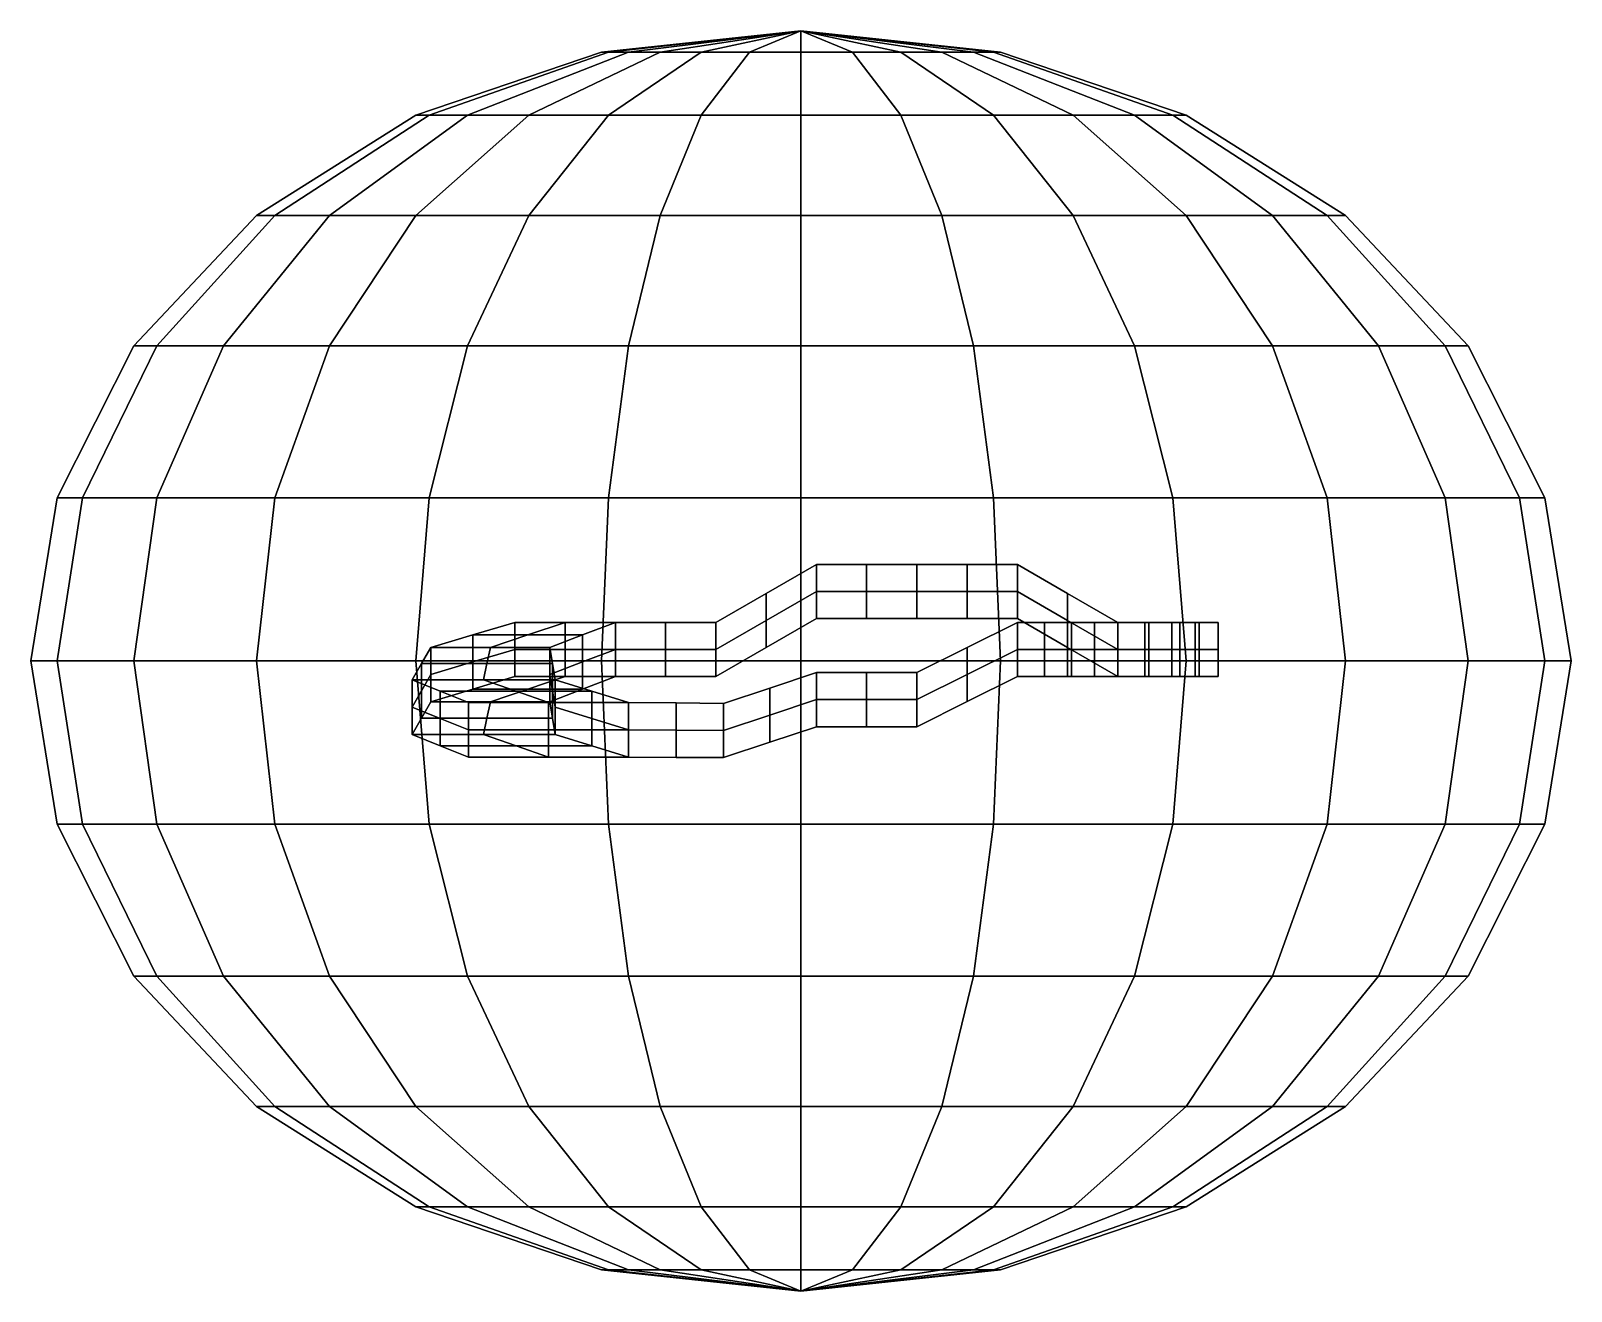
# Model space of a CAD drawing. Extents: x -8682 to 17201, y -9368 to 11808.
import ezdxf

# ---------------------------------------------------------------- set-up
doc = ezdxf.new("R2010")
doc.units = 0

msp = doc.modelspace()

# ---------------------------------------------------------------- linework, layer by layer
for points in [[(909.993652, 11446.75293, -2353.055908), (1024.128052, 11446.75293, -3160.883301), (4259.580078, 11807.526367, -2353.055908)], [(1024.128052, 11446.75293, -1545.228516), (909.993652, 11446.75293, -2353.055908), (4259.580078, 11807.526367, -2353.055908)], [(1024.128052, 11446.75293, -3160.883301), (1358.753174, 11446.75293, -3913.658691), (4259.580078, 11807.526367, -2353.055908)], [(1358.753174, 11446.75293, -792.453247), (1024.128052, 11446.75293, -1545.228516), (4259.580078, 11807.526367, -2353.055908)], [(1358.753174, 11446.75293, -3913.658691), (1891.064575, 11446.75293, -4560.081543), (4259.580078, 11807.526367, -2353.055908)], [(1891.064575, 11446.75293, -146.03035), (1358.753174, 11446.75293, -792.453247), (4259.580078, 11807.526367, -2353.055908)], [(1891.064575, 11446.75293, -4560.081543), (2584.786865, 11446.75293, -5056.099121), (4259.580078, 11807.526367, -2353.055908)], [(2584.786865, 11446.75293, 349.987183), (1891.064575, 11446.75293, -146.03035), (4259.580078, 11807.526367, -2353.055908)], [(2584.786865, 11446.75293, -5056.099121), (3392.643066, 11446.75293, -5367.90918), (4259.580078, 11807.526367, -2353.055908)], [(3392.643066, 11446.75293, 661.796997), (2584.786865, 11446.75293, 349.987183), (4259.580078, 11807.526367, -2353.055908)], [(3392.643066, 11446.75293, -5367.90918), (4259.580078, 11446.75293, -5474.261719), (4259.580078, 11807.526367, -2353.055908)], [(4259.580078, 11446.75293, 768.149475), (3392.643066, 11446.75293, 661.796997), (4259.580078, 11807.526367, -2353.055908)], [(7609.166504, 11446.75293, -2353.055908), (4259.580078, 11807.526367, -2353.055908), (7495.032227, 11446.75293, -3160.883301)], [(7495.032227, 11446.75293, -3160.883301), (4259.580078, 11807.526367, -2353.055908), (7160.406738, 11446.75293, -3913.658691)], [(7160.406738, 11446.75293, -3913.658691), (4259.580078, 11807.526367, -2353.055908), (6628.095215, 11446.75293, -4560.081543)], [(6628.095215, 11446.75293, -4560.081543), (4259.580078, 11807.526367, -2353.055908), (5934.373047, 11446.75293, -5056.099121)], [(5934.373047, 11446.75293, -5056.099121), (4259.580078, 11807.526367, -2353.055908), (5126.516602, 11446.75293, -5367.90918)], [(5126.516602, 11446.75293, -5367.90918), (4259.580078, 11807.526367, -2353.055908), (4259.580078, 11446.75293, -5474.261719)], [(4259.580078, 11446.75293, 768.149475), (4259.580078, 11807.526367, -2353.055908), (5126.516602, 11446.75293, 661.796997)], [(5126.516602, 11446.75293, 661.796997), (4259.580078, 11807.526367, -2353.055908), (5934.373047, 11446.75293, 349.987183)], [(5934.373047, 11446.75293, 349.987183), (4259.580078, 11807.526367, -2353.055908), (6628.095215, 11446.75293, -146.03035)], [(6628.095215, 11446.75293, -146.03035), (4259.580078, 11807.526367, -2353.055908), (7160.406738, 11446.75293, -792.453247)], [(7160.406738, 11446.75293, -792.453247), (4259.580078, 11807.526367, -2353.055908), (7495.032227, 11446.75293, -1545.228516)], [(7495.032227, 11446.75293, -1545.228516), (4259.580078, 11807.526367, -2353.055908), (7609.166504, 11446.75293, -2353.055908)], [(-2211.323975, 10389.020508, -2353.055908), (-1990.83313, 10389.020508, -3913.658691), (1024.128052, 11446.75293, -3160.883301), (909.993652, 11446.75293, -2353.055908)], [(-1990.83313, 10389.020508, -792.453247), (-2211.323975, 10389.020508, -2353.055908), (909.993652, 11446.75293, -2353.055908), (1024.128052, 11446.75293, -1545.228516)], [(-1990.83313, 10389.020508, -3913.658691), (-1344.387207, 10389.020508, -5367.90918), (1358.753174, 11446.75293, -3913.658691), (1024.128052, 11446.75293, -3160.883301)], [(-1344.387207, 10389.020508, 661.796997), (-1990.83313, 10389.020508, -792.453247), (1024.128052, 11446.75293, -1545.228516), (1358.753174, 11446.75293, -792.453247)], [(-1344.387207, 10389.020508, -5367.90918), (-316.040009, 10389.020508, -6616.702148), (1891.064575, 11446.75293, -4560.081543), (1358.753174, 11446.75293, -3913.658691)], [(-316.040009, 10389.020508, 1910.589966), (-1344.387207, 10389.020508, 661.796997), (1358.753174, 11446.75293, -792.453247), (1891.064575, 11446.75293, -146.03035)], [(-316.040009, 10389.020508, -6616.702148), (1024.128052, 10389.020508, -7574.934082), (2584.786865, 11446.75293, -5056.099121), (1891.064575, 11446.75293, -4560.081543)], [(1024.128052, 10389.020508, 2868.82251), (-316.040009, 10389.020508, 1910.589966), (1891.064575, 11446.75293, -146.03035), (2584.786865, 11446.75293, 349.987183)], [(1024.128052, 10389.020508, -7574.934082), (2584.786865, 10389.020508, -8177.304688), (3392.643066, 11446.75293, -5367.90918), (2584.786865, 11446.75293, -5056.099121)], [(2584.786865, 10389.020508, 3471.192627), (1024.128052, 10389.020508, 2868.82251), (2584.786865, 11446.75293, 349.987183), (3392.643066, 11446.75293, 661.796997)], [(2584.786865, 10389.020508, -8177.304688), (4259.580078, 10389.020508, -8382.761719), (4259.580078, 11446.75293, -5474.261719), (3392.643066, 11446.75293, -5367.90918)], [(4259.580078, 10389.020508, 3676.649902), (2584.786865, 10389.020508, 3471.192627), (3392.643066, 11446.75293, 661.796997), (4259.580078, 11446.75293, 768.149475)], [(5934.373047, 10389.020508, -8177.304688), (5126.516602, 11446.75293, -5367.90918), (4259.580078, 11446.75293, -5474.261719), (4259.580078, 10389.020508, -8382.761719)], [(4259.580078, 10389.020508, 3676.649902), (4259.580078, 11446.75293, 768.149475), (5126.516602, 11446.75293, 661.796997), (5934.373047, 10389.020508, 3471.192627)], [(7495.032227, 10389.020508, -7574.934082), (5934.373047, 11446.75293, -5056.099121), (5126.516602, 11446.75293, -5367.90918), (5934.373047, 10389.020508, -8177.304688)], [(5934.373047, 10389.020508, 3471.192627), (5126.516602, 11446.75293, 661.796997), (5934.373047, 11446.75293, 349.987183), (7495.032227, 10389.020508, 2868.82251)], [(8835.200195, 10389.020508, -6616.702148), (6628.095215, 11446.75293, -4560.081543), (5934.373047, 11446.75293, -5056.099121), (7495.032227, 10389.020508, -7574.934082)], [(7495.032227, 10389.020508, 2868.82251), (5934.373047, 11446.75293, 349.987183), (6628.095215, 11446.75293, -146.03035), (8835.200195, 10389.020508, 1910.589966)], [(9863.546875, 10389.020508, -5367.90918), (7160.406738, 11446.75293, -3913.658691), (6628.095215, 11446.75293, -4560.081543), (8835.200195, 10389.020508, -6616.702148)], [(8835.200195, 10389.020508, 1910.589966), (6628.095215, 11446.75293, -146.03035), (7160.406738, 11446.75293, -792.453247), (9863.546875, 10389.020508, 661.796997)], [(10509.993164, 10389.020508, -3913.658691), (7495.032227, 11446.75293, -3160.883301), (7160.406738, 11446.75293, -3913.658691), (9863.546875, 10389.020508, -5367.90918)], [(9863.546875, 10389.020508, 661.796997), (7160.406738, 11446.75293, -792.453247), (7495.032227, 11446.75293, -1545.228516), (10509.993164, 10389.020508, -792.453247)], [(10730.483398, 10389.020508, -2353.055908), (7609.166504, 11446.75293, -2353.055908), (7495.032227, 11446.75293, -3160.883301), (10509.993164, 10389.020508, -3913.658691)], [(10509.993164, 10389.020508, -792.453247), (7495.032227, 11446.75293, -1545.228516), (7609.166504, 11446.75293, -2353.055908), (10730.483398, 10389.020508, -2353.055908)], [(-4891.660156, 8706.411133, -2353.055908), (-4579.839355, 8706.411133, -4560.081543), (-1990.83313, 10389.020508, -3913.658691), (-2211.323975, 10389.020508, -2353.055908)], [(-4579.839355, 8706.411133, -146.03035), (-4891.660156, 8706.411133, -2353.055908), (-2211.323975, 10389.020508, -2353.055908), (-1990.83313, 10389.020508, -792.453247)], [(-4579.839355, 8706.411133, -4560.081543), (-3665.626709, 8706.411133, -6616.702148), (-1344.387207, 10389.020508, -5367.90918), (-1990.83313, 10389.020508, -3913.658691)], [(-3665.626709, 8706.411133, 1910.589966), (-4579.839355, 8706.411133, -146.03035), (-1990.83313, 10389.020508, -792.453247), (-1344.387207, 10389.020508, 661.796997)], [(-3665.626709, 8706.411133, -6616.702148), (-2211.323975, 8706.411133, -8382.761719), (-316.040009, 10389.020508, -6616.702148), (-1344.387207, 10389.020508, -5367.90918)], [(-2211.323975, 8706.411133, 3676.649902), (-3665.626709, 8706.411133, 1910.589966), (-1344.387207, 10389.020508, 661.796997), (-316.040009, 10389.020508, 1910.589966)], [(-2211.323975, 8706.411133, -8382.761719), (-316.040009, 8706.411133, -9737.907227), (1024.128052, 10389.020508, -7574.934082), (-316.040009, 10389.020508, -6616.702148)], [(-316.040009, 8706.411133, 5031.79541), (-2211.323975, 8706.411133, 3676.649902), (-316.040009, 10389.020508, 1910.589966), (1024.128052, 10389.020508, 2868.82251)], [(-316.040009, 8706.411133, -9737.907227), (1891.064575, 8706.411133, -10589.787109), (2584.786865, 10389.020508, -8177.304688), (1024.128052, 10389.020508, -7574.934082)], [(1891.064575, 8706.411133, 5883.675781), (-316.040009, 8706.411133, 5031.79541), (1024.128052, 10389.020508, 2868.82251), (2584.786865, 10389.020508, 3471.192627)], [(1891.064575, 8706.411133, -10589.787109), (4259.580078, 8706.411133, -10880.347656), (4259.580078, 10389.020508, -8382.761719), (2584.786865, 10389.020508, -8177.304688)], [(4259.580078, 8706.411133, 6174.23584), (1891.064575, 8706.411133, 5883.675781), (2584.786865, 10389.020508, 3471.192627), (4259.580078, 10389.020508, 3676.649902)], [(6628.095215, 8706.411133, -10589.787109), (5934.373047, 10389.020508, -8177.304688), (4259.580078, 10389.020508, -8382.761719), (4259.580078, 8706.411133, -10880.347656)], [(4259.580078, 8706.411133, 6174.23584), (4259.580078, 10389.020508, 3676.649902), (5934.373047, 10389.020508, 3471.192627), (6628.095215, 8706.411133, 5883.675781)], [(8835.200195, 8706.411133, -9737.907227), (7495.032227, 10389.020508, -7574.934082), (5934.373047, 10389.020508, -8177.304688), (6628.095215, 8706.411133, -10589.787109)], [(6628.095215, 8706.411133, 5883.675781), (5934.373047, 10389.020508, 3471.192627), (7495.032227, 10389.020508, 2868.82251), (8835.200195, 8706.411133, 5031.79541)], [(10730.483398, 8706.411133, -8382.761719), (8835.200195, 10389.020508, -6616.702148), (7495.032227, 10389.020508, -7574.934082), (8835.200195, 8706.411133, -9737.907227)], [(8835.200195, 8706.411133, 5031.79541), (7495.032227, 10389.020508, 2868.82251), (8835.200195, 10389.020508, 1910.589966), (10730.483398, 8706.411133, 3676.649902)], [(12184.787109, 8706.411133, -6616.702148), (9863.546875, 10389.020508, -5367.90918), (8835.200195, 10389.020508, -6616.702148), (10730.483398, 8706.411133, -8382.761719)], [(10730.483398, 8706.411133, 3676.649902), (8835.200195, 10389.020508, 1910.589966), (9863.546875, 10389.020508, 661.796997), (12184.787109, 8706.411133, 1910.589966)], [(13099, 8706.411133, -4560.081543), (10509.993164, 10389.020508, -3913.658691), (9863.546875, 10389.020508, -5367.90918), (12184.787109, 8706.411133, -6616.702148)], [(12184.787109, 8706.411133, 1910.589966), (9863.546875, 10389.020508, 661.796997), (10509.993164, 10389.020508, -792.453247), (13099, 8706.411133, -146.03035)], [(13410.820313, 8706.411133, -2353.055908), (10730.483398, 10389.020508, -2353.055908), (10509.993164, 10389.020508, -3913.658691), (13099, 8706.411133, -4560.081543)], [(13099, 8706.411133, -146.03035), (10509.993164, 10389.020508, -792.453247), (10730.483398, 10389.020508, -2353.055908), (13410.820313, 8706.411133, -2353.055908)], [(-6948.354492, 6513.592285, -2353.055908), (-6566.453613, 6513.592285, -5056.099121), (-4579.839355, 8706.411133, -4560.081543), (-4891.660156, 8706.411133, -2353.055908)], [(-6566.453613, 6513.592285, 349.987183), (-6948.354492, 6513.592285, -2353.055908), (-4891.660156, 8706.411133, -2353.055908), (-4579.839355, 8706.411133, -146.03035)], [(-6566.453613, 6513.592285, -5056.099121), (-5446.776367, 6513.592285, -7574.934082), (-3665.626709, 8706.411133, -6616.702148), (-4579.839355, 8706.411133, -4560.081543)], [(-5446.776367, 6513.592285, 2868.82251), (-6566.453613, 6513.592285, 349.987183), (-4579.839355, 8706.411133, -146.03035), (-3665.626709, 8706.411133, 1910.589966)], [(-5446.776367, 6513.592285, -7574.934082), (-3665.626709, 6513.592285, -9737.907227), (-2211.323975, 8706.411133, -8382.761719), (-3665.626709, 8706.411133, -6616.702148)], [(-3665.626709, 6513.592285, 5031.79541), (-5446.776367, 6513.592285, 2868.82251), (-3665.626709, 8706.411133, 1910.589966), (-2211.323975, 8706.411133, 3676.649902)], [(-3665.626709, 6513.592285, -9737.907227), (-1344.387207, 6513.592285, -11397.615234), (-316.040009, 8706.411133, -9737.907227), (-2211.323975, 8706.411133, -8382.761719)], [(-1344.387207, 6513.592285, 6691.503418), (-3665.626709, 6513.592285, 5031.79541), (-2211.323975, 8706.411133, 3676.649902), (-316.040009, 8706.411133, 5031.79541)], [(-1344.387207, 6513.592285, -11397.615234), (1358.753174, 6513.592285, -12440.950195), (1891.064575, 8706.411133, -10589.787109), (-316.040009, 8706.411133, -9737.907227)], [(1358.753174, 6513.592285, 7734.838867), (-1344.387207, 6513.592285, 6691.503418), (-316.040009, 8706.411133, 5031.79541), (1891.064575, 8706.411133, 5883.675781)], [(1358.753174, 6513.592285, -12440.950195), (4259.580078, 6513.592285, -12796.813477), (4259.580078, 8706.411133, -10880.347656), (1891.064575, 8706.411133, -10589.787109)], [(4259.580078, 6513.592285, 8090.701172), (1358.753174, 6513.592285, 7734.838867), (1891.064575, 8706.411133, 5883.675781), (4259.580078, 8706.411133, 6174.23584)], [(7160.406738, 6513.592285, -12440.950195), (6628.095215, 8706.411133, -10589.787109), (4259.580078, 8706.411133, -10880.347656), (4259.580078, 6513.592285, -12796.813477)], [(4259.580078, 6513.592285, 8090.701172), (4259.580078, 8706.411133, 6174.23584), (6628.095215, 8706.411133, 5883.675781), (7160.406738, 6513.592285, 7734.838867)], [(9863.546875, 6513.592285, -11397.615234), (8835.200195, 8706.411133, -9737.907227), (6628.095215, 8706.411133, -10589.787109), (7160.406738, 6513.592285, -12440.950195)], [(7160.406738, 6513.592285, 7734.838867), (6628.095215, 8706.411133, 5883.675781), (8835.200195, 8706.411133, 5031.79541), (9863.546875, 6513.592285, 6691.503418)], [(12184.787109, 6513.592285, -9737.907227), (10730.483398, 8706.411133, -8382.761719), (8835.200195, 8706.411133, -9737.907227), (9863.546875, 6513.592285, -11397.615234)], [(9863.546875, 6513.592285, 6691.503418), (8835.200195, 8706.411133, 5031.79541), (10730.483398, 8706.411133, 3676.649902), (12184.787109, 6513.592285, 5031.79541)], [(13965.935547, 6513.592285, -7574.934082), (12184.787109, 8706.411133, -6616.702148), (10730.483398, 8706.411133, -8382.761719), (12184.787109, 6513.592285, -9737.907227)], [(12184.787109, 6513.592285, 5031.79541), (10730.483398, 8706.411133, 3676.649902), (12184.787109, 8706.411133, 1910.589966), (13965.935547, 6513.592285, 2868.82251)], [(15085.613281, 6513.592285, -5056.099121), (13099, 8706.411133, -4560.081543), (12184.787109, 8706.411133, -6616.702148), (13965.935547, 6513.592285, -7574.934082)], [(13965.935547, 6513.592285, 2868.82251), (12184.787109, 8706.411133, 1910.589966), (13099, 8706.411133, -146.03035), (15085.613281, 6513.592285, 349.987183)], [(15467.514648, 6513.592285, -2353.055908), (13410.820313, 8706.411133, -2353.055908), (13099, 8706.411133, -4560.081543), (15085.613281, 6513.592285, -5056.099121)], [(15085.613281, 6513.592285, 349.987183), (13099, 8706.411133, -146.03035), (13410.820313, 8706.411133, -2353.055908), (15467.514648, 6513.592285, -2353.055908)], [(-8241.246094, 3959.999756, -2353.055908), (-7815.291504, 3959.999756, -5367.90918), (-6566.453613, 6513.592285, -5056.099121), (-6948.354492, 6513.592285, -2353.055908)], [(-7815.291504, 3959.999756, 661.796997), (-8241.246094, 3959.999756, -2353.055908), (-6948.354492, 6513.592285, -2353.055908), (-6566.453613, 6513.592285, 349.987183)], [(-7815.291504, 3959.999756, -5367.90918), (-6566.453613, 3959.999756, -8177.304688), (-5446.776367, 6513.592285, -7574.934082), (-6566.453613, 6513.592285, -5056.099121)], [(-6566.453613, 3959.999756, 3471.192627), (-7815.291504, 3959.999756, 661.796997), (-6566.453613, 6513.592285, 349.987183), (-5446.776367, 6513.592285, 2868.82251)], [(-6566.453613, 3959.999756, -8177.304688), (-4579.839355, 3959.999756, -10589.787109), (-3665.626709, 6513.592285, -9737.907227), (-5446.776367, 6513.592285, -7574.934082)], [(-4579.839355, 3959.999756, 5883.675781), (-6566.453613, 3959.999756, 3471.192627), (-5446.776367, 6513.592285, 2868.82251), (-3665.626709, 6513.592285, 5031.79541)], [(-4579.839355, 3959.999756, -10589.787109), (-1990.83313, 3959.999756, -12440.950195), (-1344.387207, 6513.592285, -11397.615234), (-3665.626709, 6513.592285, -9737.907227)], [(-1990.83313, 3959.999756, 7734.838867), (-4579.839355, 3959.999756, 5883.675781), (-3665.626709, 6513.592285, 5031.79541), (-1344.387207, 6513.592285, 6691.503418)], [(-1990.83313, 3959.999756, -12440.950195), (1024.128052, 3959.999756, -13604.640625), (1358.753174, 6513.592285, -12440.950195), (-1344.387207, 6513.592285, -11397.615234)], [(1024.128052, 3959.999756, 8898.529297), (-1990.83313, 3959.999756, 7734.838867), (-1344.387207, 6513.592285, 6691.503418), (1358.753174, 6513.592285, 7734.838867)], [(1024.128052, 3959.999756, -13604.640625), (4259.580078, 3959.999756, -14001.553711), (4259.580078, 6513.592285, -12796.813477), (1358.753174, 6513.592285, -12440.950195)], [(4259.580078, 3959.999756, 9295.441406), (1024.128052, 3959.999756, 8898.529297), (1358.753174, 6513.592285, 7734.838867), (4259.580078, 6513.592285, 8090.701172)], [(7495.032227, 3959.999756, -13604.640625), (7160.406738, 6513.592285, -12440.950195), (4259.580078, 6513.592285, -12796.813477), (4259.580078, 3959.999756, -14001.553711)], [(4259.580078, 3959.999756, 9295.441406), (4259.580078, 6513.592285, 8090.701172), (7160.406738, 6513.592285, 7734.838867), (7495.032227, 3959.999756, 8898.529297)], [(10509.993164, 3959.999756, -12440.950195), (9863.546875, 6513.592285, -11397.615234), (7160.406738, 6513.592285, -12440.950195), (7495.032227, 3959.999756, -13604.640625)], [(7495.032227, 3959.999756, 8898.529297), (7160.406738, 6513.592285, 7734.838867), (9863.546875, 6513.592285, 6691.503418), (10509.993164, 3959.999756, 7734.838867)], [(13099, 3959.999756, -10589.787109), (12184.787109, 6513.592285, -9737.907227), (9863.546875, 6513.592285, -11397.615234), (10509.993164, 3959.999756, -12440.950195)], [(10509.993164, 3959.999756, 7734.838867), (9863.546875, 6513.592285, 6691.503418), (12184.787109, 6513.592285, 5031.79541), (13099, 3959.999756, 5883.675781)], [(15085.613281, 3959.999756, -8177.304688), (13965.935547, 6513.592285, -7574.934082), (12184.787109, 6513.592285, -9737.907227), (13099, 3959.999756, -10589.787109)], [(13099, 3959.999756, 5883.675781), (12184.787109, 6513.592285, 5031.79541), (13965.935547, 6513.592285, 2868.82251), (15085.613281, 3959.999756, 3471.192627)], [(16334.451172, 3959.999756, -5367.90918), (15085.613281, 6513.592285, -5056.099121), (13965.935547, 6513.592285, -7574.934082), (15085.613281, 3959.999756, -8177.304688)], [(15085.613281, 3959.999756, 3471.192627), (13965.935547, 6513.592285, 2868.82251), (15085.613281, 6513.592285, 349.987183), (16334.451172, 3959.999756, 661.796997)], [(16760.40625, 3959.999756, -2353.055908), (15467.514648, 6513.592285, -2353.055908), (15085.613281, 6513.592285, -5056.099121), (16334.451172, 3959.999756, -5367.90918)], [(16334.451172, 3959.999756, 661.796997), (15085.613281, 6513.592285, 349.987183), (15467.514648, 6513.592285, -2353.055908), (16760.40625, 3959.999756, -2353.055908)], [(-8682.227539, 1219.657227, -2353.055908), (-8241.246094, 1219.657227, -5474.261719), (-7815.291504, 3959.999756, -5367.90918), (-8241.246094, 3959.999756, -2353.055908)], [(-8241.246094, 1219.657227, 768.149475), (-8682.227539, 1219.657227, -2353.055908), (-8241.246094, 3959.999756, -2353.055908), (-7815.291504, 3959.999756, 661.796997)], [(-8241.246094, 1219.657227, -5474.261719), (-6948.354492, 1219.657227, -8382.761719), (-6566.453613, 3959.999756, -8177.304688), (-7815.291504, 3959.999756, -5367.90918)], [(-6948.354492, 1219.657227, 3676.649902), (-8241.246094, 1219.657227, 768.149475), (-7815.291504, 3959.999756, 661.796997), (-6566.453613, 3959.999756, 3471.192627)], [(-6948.354492, 1219.657227, -8382.761719), (-4891.660156, 1219.657227, -10880.347656), (-4579.839355, 3959.999756, -10589.787109), (-6566.453613, 3959.999756, -8177.304688)], [(-4891.660156, 1219.657227, 6174.23584), (-6948.354492, 1219.657227, 3676.649902), (-6566.453613, 3959.999756, 3471.192627), (-4579.839355, 3959.999756, 5883.675781)], [(-4891.660156, 1219.657227, -10880.347656), (-2211.323975, 1219.657227, -12796.813477), (-1990.83313, 3959.999756, -12440.950195), (-4579.839355, 3959.999756, -10589.787109)], [(-2211.323975, 1219.657227, 8090.701172), (-4891.660156, 1219.657227, 6174.23584), (-4579.839355, 3959.999756, 5883.675781), (-1990.83313, 3959.999756, 7734.838867)], [(-2211.323975, 1219.657227, -12796.813477), (909.993652, 1219.657227, -14001.553711), (1024.128052, 3959.999756, -13604.640625), (-1990.83313, 3959.999756, -12440.950195)], [(909.993652, 1219.657227, 9295.441406), (-2211.323975, 1219.657227, 8090.701172), (-1990.83313, 3959.999756, 7734.838867), (1024.128052, 3959.999756, 8898.529297)], [(909.993652, 1219.657227, -14001.553711), (4259.580078, 1219.657227, -14412.467773), (4259.580078, 3959.999756, -14001.553711), (1024.128052, 3959.999756, -13604.640625)], [(4259.580078, 1219.657227, 9706.356445), (909.993652, 1219.657227, 9295.441406), (1024.128052, 3959.999756, 8898.529297), (4259.580078, 3959.999756, 9295.441406)], [(7609.166504, 1219.657227, -14001.553711), (7495.032227, 3959.999756, -13604.640625), (4259.580078, 3959.999756, -14001.553711), (4259.580078, 1219.657227, -14412.467773)], [(4259.580078, 1219.657227, 9706.356445), (4259.580078, 3959.999756, 9295.441406), (7495.032227, 3959.999756, 8898.529297), (7609.166504, 1219.657227, 9295.441406)], [(10730.483398, 1219.657227, -12796.813477), (10509.993164, 3959.999756, -12440.950195), (7495.032227, 3959.999756, -13604.640625), (7609.166504, 1219.657227, -14001.553711)], [(7609.166504, 1219.657227, 9295.441406), (7495.032227, 3959.999756, 8898.529297), (10509.993164, 3959.999756, 7734.838867), (10730.483398, 1219.657227, 8090.701172)], [(13410.820313, 1219.657227, -10880.347656), (13099, 3959.999756, -10589.787109), (10509.993164, 3959.999756, -12440.950195), (10730.483398, 1219.657227, -12796.813477)], [(10730.483398, 1219.657227, 8090.701172), (10509.993164, 3959.999756, 7734.838867), (13099, 3959.999756, 5883.675781), (13410.820313, 1219.657227, 6174.23584)], [(15467.514648, 1219.657227, -8382.761719), (15085.613281, 3959.999756, -8177.304688), (13099, 3959.999756, -10589.787109), (13410.820313, 1219.657227, -10880.347656)], [(13410.820313, 1219.657227, 6174.23584), (13099, 3959.999756, 5883.675781), (15085.613281, 3959.999756, 3471.192627), (15467.514648, 1219.657227, 3676.649902)], [(16760.40625, 1219.657227, -5474.261719), (16334.451172, 3959.999756, -5367.90918), (15085.613281, 3959.999756, -8177.304688), (15467.514648, 1219.657227, -8382.761719)], [(15467.514648, 1219.657227, 3676.649902), (15085.613281, 3959.999756, 3471.192627), (16334.451172, 3959.999756, 661.796997), (16760.40625, 1219.657227, 768.149475)], [(17201.388672, 1219.657227, -2353.055908), (16760.40625, 3959.999756, -2353.055908), (16334.451172, 3959.999756, -5367.90918), (16760.40625, 1219.657227, -5474.261719)], [(16760.40625, 1219.657227, 768.149475), (16334.451172, 3959.999756, 661.796997), (16760.40625, 3959.999756, -2353.055908), (17201.388672, 1219.657227, -2353.055908)], [(3673.399414, 1901.589722, -5675.62207), (3673.399414, 2356.211426, -5675.62207), (4517.696777, 2843.306396, -5967.878418), (4517.696777, 2388.68457, -5967.878418)], [(3673.399414, 1901.589722, -7299.271973), (4517.696777, 2388.68457, -7299.271973), (4517.696777, 2843.306396, -7299.271973), (3673.399414, 2356.211426, -7299.271973)], [(3673.399414, 2356.211426, -5675.62207), (3673.399414, 2356.211426, -6487.446777), (4517.696777, 2843.306396, -6633.575195), (4517.696777, 2843.306396, -5967.878418)], [(3673.399414, 2356.211426, -6487.446777), (3673.399414, 2356.211426, -7299.271973), (4517.696777, 2843.306396, -7299.271973), (4517.696777, 2843.306396, -6633.575195)], [(4517.696777, 2388.68457, -5967.878418), (4517.696777, 2843.306396, -5967.878418), (5361.994629, 2843.306396, -5967.878418), (5361.994629, 2388.68457, -5967.878418)], [(4517.696777, 2388.68457, -7299.271973), (5361.994629, 2388.68457, -7299.271973), (5361.994629, 2843.306396, -7299.271973), (4517.696777, 2843.306396, -7299.271973)], [(4517.696777, 2843.306396, -5967.878418), (4517.696777, 2843.306396, -6633.575195), (5361.994629, 2843.306396, -6633.575195), (5361.994629, 2843.306396, -5967.878418)], [(4517.696777, 2843.306396, -6633.575195), (4517.696777, 2843.306396, -7299.271973), (5361.994629, 2843.306396, -7299.271973), (5361.994629, 2843.306396, -6633.575195)], [(5361.994629, 2388.68457, -5967.878418), (5361.994629, 2843.306396, -5967.878418), (6206.29248, 2843.306396, -5967.878418), (6206.29248, 2388.68457, -5967.878418)], [(5361.994629, 2388.68457, -7299.271973), (6206.29248, 2388.68457, -7299.271973), (6206.29248, 2843.306396, -7299.271973), (5361.994629, 2843.306396, -7299.271973)], [(5361.994629, 2843.306396, -5967.878418), (5361.994629, 2843.306396, -6633.575195), (6206.29248, 2843.306396, -6633.575195), (6206.29248, 2843.306396, -5967.878418)], [(5361.994629, 2843.306396, -6633.575195), (5361.994629, 2843.306396, -7299.271973), (6206.29248, 2843.306396, -7299.271973), (6206.29248, 2843.306396, -6633.575195)], [(6206.29248, 2388.68457, -5967.878418), (6206.29248, 2843.306396, -5967.878418), (7050.589844, 2843.306396, -5967.878418), (7050.589844, 2388.68457, -5967.878418)], [(6206.29248, 2388.68457, -7299.271973), (7050.589844, 2388.68457, -7299.271973), (7050.589844, 2843.306396, -7299.271973), (6206.29248, 2843.306396, -7299.271973)], [(6206.29248, 2843.306396, -5967.878418), (6206.29248, 2843.306396, -6633.575195), (7050.589844, 2843.306396, -6633.575195), (7050.589844, 2843.306396, -5967.878418)], [(6206.29248, 2843.306396, -6633.575195), (6206.29248, 2843.306396, -7299.271973), (7050.589844, 2843.306396, -7299.271973), (7050.589844, 2843.306396, -6633.575195)], [(7050.589844, 2388.68457, -5967.878418), (7050.589844, 2843.306396, -5967.878418), (7894.887695, 2843.306396, -5967.878418), (7894.887695, 2388.68457, -5967.878418)], [(7050.589844, 2388.68457, -7299.271973), (7894.887695, 2388.68457, -7299.271973), (7894.887695, 2843.306396, -7299.271973), (7050.589844, 2843.306396, -7299.271973)], [(7050.589844, 2843.306396, -5967.878418), (7050.589844, 2843.306396, -6633.575195), (7894.887695, 2843.306396, -6633.575195), (7894.887695, 2843.306396, -5967.878418)], [(7050.589844, 2843.306396, -6633.575195), (7050.589844, 2843.306396, -7299.271973), (7894.887695, 2843.306396, -7299.271973), (7894.887695, 2843.306396, -6633.575195)], [(8739.185547, 1901.589722, -5967.878418), (7894.887695, 2388.68457, -5967.878418), (7894.887695, 2843.306396, -5967.878418), (8739.185547, 2356.211426, -5967.878418)], [(8739.185547, 1901.589722, -7299.271973), (8739.185547, 2356.211426, -7299.271973), (7894.887695, 2843.306396, -7299.271973), (7894.887695, 2388.68457, -7299.271973)], [(8739.185547, 2356.211426, -5967.878418), (7894.887695, 2843.306396, -5967.878418), (7894.887695, 2843.306396, -6633.575195), (8739.185547, 2356.211426, -6633.575195)], [(8739.185547, 2356.211426, -6633.575195), (7894.887695, 2843.306396, -6633.575195), (7894.887695, 2843.306396, -7299.271973), (8739.185547, 2356.211426, -7299.271973)], [(2829.102295, 1414.494995, -5383.365234), (2829.102295, 1869.116699, -5383.365234), (3673.399414, 2356.211426, -5675.62207), (3673.399414, 1901.589722, -5675.62207)], [(2829.102295, 1414.494995, -7299.271973), (3673.399414, 1901.589722, -7299.271973), (3673.399414, 2356.211426, -7299.271973), (2829.102295, 1869.116699, -7299.271973)], [(2829.102295, 1869.116699, -5383.365234), (2829.102295, 1869.116699, -6341.318359), (3673.399414, 2356.211426, -6487.446777), (3673.399414, 2356.211426, -5675.62207)], [(2829.102295, 1869.116699, -6341.318359), (2829.102295, 1869.116699, -7299.271973), (3673.399414, 2356.211426, -7299.271973), (3673.399414, 2356.211426, -6487.446777)], [(3673.399414, 1446.968018, -5675.62207), (3673.399414, 1901.589722, -5675.62207), (4517.696777, 2388.68457, -5967.878418), (4517.696777, 1934.062622, -5967.878418)], [(3673.399414, 1446.968018, -7299.271973), (4517.696777, 1934.062622, -7299.271973), (4517.696777, 2388.68457, -7299.271973), (3673.399414, 1901.589722, -7299.271973)], [(4517.696777, 1934.062622, -5967.878418), (4517.696777, 2388.68457, -5967.878418), (5361.994629, 2388.68457, -5967.878418), (5361.994629, 1934.062622, -5967.878418)], [(4517.696777, 1934.062622, -7299.271973), (5361.994629, 1934.062622, -7299.271973), (5361.994629, 2388.68457, -7299.271973), (4517.696777, 2388.68457, -7299.271973)], [(5361.994629, 1934.062622, -5967.878418), (5361.994629, 2388.68457, -5967.878418), (6206.29248, 2388.68457, -5967.878418), (6206.29248, 1934.062622, -5967.878418)], [(5361.994629, 1934.062622, -7299.271973), (6206.29248, 1934.062622, -7299.271973), (6206.29248, 2388.68457, -7299.271973), (5361.994629, 2388.68457, -7299.271973)], [(6206.29248, 1934.062622, -5967.878418), (6206.29248, 2388.68457, -5967.878418), (7050.589844, 2388.68457, -5967.878418), (7050.589844, 1934.062622, -5967.878418)], [(6206.29248, 1934.062622, -7299.271973), (7050.589844, 1934.062622, -7299.271973), (7050.589844, 2388.68457, -7299.271973), (6206.29248, 2388.68457, -7299.271973)], [(7050.589844, 1934.062622, -5967.878418), (7050.589844, 2388.68457, -5967.878418), (7894.887695, 2388.68457, -5967.878418), (7894.887695, 1934.062622, -5967.878418)], [(7050.589844, 1934.062622, -7299.271973), (7894.887695, 1934.062622, -7299.271973), (7894.887695, 2388.68457, -7299.271973), (7050.589844, 2388.68457, -7299.271973)], [(8739.185547, 1446.968018, -5967.878418), (7894.887695, 1934.062622, -5967.878418), (7894.887695, 2388.68457, -5967.878418), (8739.185547, 1901.589722, -5967.878418)], [(8739.185547, 1446.968018, -7299.271973), (8739.185547, 1901.589722, -7299.271973), (7894.887695, 2388.68457, -7299.271973), (7894.887695, 1934.062622, -7299.271973)], [(9583.482422, 1414.494995, -5967.878418), (8739.185547, 1901.589722, -5967.878418), (8739.185547, 2356.211426, -5967.878418), (9583.482422, 1869.116699, -5967.878418)], [(9583.482422, 1414.494995, -7299.271973), (9583.482422, 1869.116699, -7299.271973), (8739.185547, 2356.211426, -7299.271973), (8739.185547, 1901.589722, -7299.271973)], [(9583.482422, 1869.116699, -5967.878418), (8739.185547, 2356.211426, -5967.878418), (8739.185547, 2356.211426, -6633.575195), (9583.482422, 1869.116699, -6633.575195)], [(9583.482422, 1869.116699, -6633.575195), (8739.185547, 2356.211426, -6633.575195), (8739.185547, 2356.211426, -7299.271973), (9583.482422, 1869.116699, -7299.271973)], [(-331.957916, 1659.050415, -4733.905762), (-1254.204224, 1659.050415, -4733.905762), (-548.088013, 1869.116699, -5383.365234), (296.209412, 1869.116699, -5383.365234)], [(-1254.204224, 1203.413818, -4733.905762), (-548.088013, 1414.494995, -5383.365234), (-548.088013, 1869.116699, -5383.365234), (-1254.204224, 1659.050415, -4733.905762)], [(-548.088013, 1414.494995, -5383.365234), (-548.088013, 1414.494995, -6341.318359), (-548.088013, 1869.116699, -6341.318359), (-548.088013, 1869.116699, -5383.365234)], [(-548.088013, 1414.494995, -6341.318359), (-548.088013, 1414.494995, -7299.271973), (-548.088013, 1869.116699, -7299.271973), (-548.088013, 1869.116699, -6341.318359)], [(296.209412, 1414.494995, -7299.271973), (296.209412, 1869.116699, -7299.271973), (-548.088013, 1869.116699, -7299.271973), (-548.088013, 1414.494995, -7299.271973)], [(296.209412, 1869.116699, -5383.365234), (-548.088013, 1869.116699, -5383.365234), (-548.088013, 1869.116699, -6341.318359), (296.209412, 1869.116699, -6341.318359)], [(296.209412, 1869.116699, -6341.318359), (-548.088013, 1869.116699, -6341.318359), (-548.088013, 1869.116699, -7299.271973), (296.209412, 1869.116699, -7299.271973)], [(-331.957916, 1659.050415, -4733.905762), (296.209412, 1869.116699, -5383.365234), (1140.506836, 1869.116699, -5383.365234), (590.288391, 1659.050415, -4733.905762)], [(296.209412, 1414.494995, -7299.271973), (1140.506836, 1414.494995, -7299.271973), (1140.506836, 1869.116699, -7299.271973), (296.209412, 1869.116699, -7299.271973)], [(296.209412, 1869.116699, -5383.365234), (296.209412, 1869.116699, -6341.318359), (1140.506836, 1869.116699, -6341.318359), (1140.506836, 1869.116699, -5383.365234)], [(296.209412, 1869.116699, -6341.318359), (296.209412, 1869.116699, -7299.271973), (1140.506836, 1869.116699, -7299.271973), (1140.506836, 1869.116699, -6341.318359)], [(590.288391, 1203.413818, -4733.905762), (590.288391, 1659.050415, -4733.905762), (1140.506836, 1869.116699, -5383.365234), (1140.506836, 1414.494995, -5383.365234)], [(1140.506836, 1414.494995, -5383.365234), (1140.506836, 1869.116699, -5383.365234), (1984.804565, 1869.116699, -5383.365234), (1984.804565, 1414.494995, -5383.365234)], [(1140.506836, 1414.494995, -7299.271973), (1984.804565, 1414.494995, -7299.271973), (1984.804565, 1869.116699, -7299.271973), (1140.506836, 1869.116699, -7299.271973)], [(1140.506836, 1869.116699, -5383.365234), (1140.506836, 1869.116699, -6341.318359), (1984.804565, 1869.116699, -6341.318359), (1984.804565, 1869.116699, -5383.365234)], [(1140.506836, 1869.116699, -6341.318359), (1140.506836, 1869.116699, -7299.271973), (1984.804565, 1869.116699, -7299.271973), (1984.804565, 1869.116699, -6341.318359)], [(1984.804565, 1414.494995, -5383.365234), (1984.804565, 1869.116699, -5383.365234), (2829.102295, 1869.116699, -5383.365234), (2829.102295, 1414.494995, -5383.365234)], [(1984.804565, 1414.494995, -7299.271973), (2829.102295, 1414.494995, -7299.271973), (2829.102295, 1869.116699, -7299.271973), (1984.804565, 1869.116699, -7299.271973)], [(1984.804565, 1869.116699, -5383.365234), (1984.804565, 1869.116699, -6341.318359), (2829.102295, 1869.116699, -6341.318359), (2829.102295, 1869.116699, -5383.365234)], [(1984.804565, 1869.116699, -6341.318359), (1984.804565, 1869.116699, -7299.271973), (2829.102295, 1869.116699, -7299.271973), (2829.102295, 1869.116699, -6341.318359)], [(2829.102295, 959.873352, -5383.365234), (2829.102295, 1414.494995, -5383.365234), (3673.399414, 1901.589722, -5675.62207), (3673.399414, 1446.968018, -5675.62207)], [(2829.102295, 959.873352, -7299.271973), (3673.399414, 1446.968018, -7299.271973), (3673.399414, 1901.589722, -7299.271973), (2829.102295, 1414.494995, -7299.271973)], [(3673.399414, 1446.968018, -6487.446777), (4517.696777, 1934.062622, -6633.575195), (4517.696777, 1934.062622, -7299.271973), (3673.399414, 1446.968018, -7299.271973)], [(3673.399414, 1446.968018, -5675.62207), (4517.696777, 1934.062622, -5967.878418), (4517.696777, 1934.062622, -6633.575195), (3673.399414, 1446.968018, -6487.446777)], [(4517.696777, 1934.062622, -5967.878418), (5361.994629, 1934.062622, -5967.878418), (5361.994629, 1934.062622, -6633.575195), (4517.696777, 1934.062622, -6633.575195)], [(4517.696777, 1934.062622, -6633.575195), (5361.994629, 1934.062622, -6633.575195), (5361.994629, 1934.062622, -7299.271973), (4517.696777, 1934.062622, -7299.271973)], [(5361.994629, 1934.062622, -6633.575195), (6206.29248, 1934.062622, -6633.575195), (6206.29248, 1934.062622, -7299.271973), (5361.994629, 1934.062622, -7299.271973)], [(5361.994629, 1934.062622, -5967.878418), (6206.29248, 1934.062622, -5967.878418), (6206.29248, 1934.062622, -6633.575195), (5361.994629, 1934.062622, -6633.575195)], [(6206.29248, 1934.062622, -5967.878418), (7050.589844, 1934.062622, -5967.878418), (7050.589844, 1934.062622, -6633.575195), (6206.29248, 1934.062622, -6633.575195)], [(6206.29248, 1934.062622, -6633.575195), (7050.589844, 1934.062622, -6633.575195), (7050.589844, 1934.062622, -7299.271973), (6206.29248, 1934.062622, -7299.271973)], [(7050.589844, 1934.062622, -6633.575195), (7894.887695, 1934.062622, -6633.575195), (7894.887695, 1934.062622, -7299.271973), (7050.589844, 1934.062622, -7299.271973)], [(7050.589844, 1934.062622, -5967.878418), (7894.887695, 1934.062622, -5967.878418), (7894.887695, 1934.062622, -6633.575195), (7050.589844, 1934.062622, -6633.575195)], [(7050.589844, 992.346252, 689.082214), (7050.589844, 1446.968018, 689.082214), (7894.887695, 1869.116699, 689.082214), (7894.887695, 1414.494995, 689.082214)], [(7050.589844, 992.346252, -642.310303), (7894.887695, 1414.494995, -642.310303), (7894.887695, 1869.116699, -642.310303), (7050.589844, 1446.968018, -642.310303)], [(7050.589844, 1446.968018, 689.082214), (7050.589844, 1446.968018, 23.385956), (7894.887695, 1869.116699, 23.385956), (7894.887695, 1869.116699, 689.082214)], [(7050.589844, 1446.968018, 23.385956), (7050.589844, 1446.968018, -642.310303), (7894.887695, 1869.116699, -642.310303), (7894.887695, 1869.116699, 23.385956)], [(8739.185547, 1446.968018, -5967.878418), (8739.185547, 1446.968018, -6633.575195), (7894.887695, 1934.062622, -6633.575195), (7894.887695, 1934.062622, -5967.878418)], [(8739.185547, 1446.968018, -6633.575195), (8739.185547, 1446.968018, -7299.271973), (7894.887695, 1934.062622, -7299.271973), (7894.887695, 1934.062622, -6633.575195)], [(7894.887695, 1414.494995, 689.082214), (7894.887695, 1869.116699, 689.082214), (8739.185547, 1869.116699, 689.082214), (8739.185547, 1414.494995, 689.082214)], [(7894.887695, 1414.494995, -642.310303), (8349.508789, 1414.494995, -902.094116), (8349.508789, 1869.116699, -902.094116), (7894.887695, 1869.116699, -642.310303)], [(7894.887695, 1869.116699, 689.082214), (7894.887695, 1869.116699, 23.385956), (8544.34668, 1869.116699, -106.505951), (8739.185547, 1869.116699, 689.082214)], [(7894.887695, 1869.116699, 23.385956), (7894.887695, 1869.116699, -642.310303), (8349.508789, 1869.116699, -902.094116), (8544.34668, 1869.116699, -106.505951)], [(8349.508789, 1414.494995, -902.094116), (8804.129883, 1414.494995, -1161.87793), (8804.129883, 1869.116699, -1161.87793), (8349.508789, 1869.116699, -902.094116)], [(8544.34668, 1869.116699, -106.505951), (8349.508789, 1869.116699, -902.094116), (8804.129883, 1869.116699, -1161.87793), (9193.806641, 1869.116699, -236.397858)], [(8739.185547, 1869.116699, 689.082214), (8544.34668, 1869.116699, -106.505951), (9193.806641, 1869.116699, -236.397858), (9583.482422, 1869.116699, 689.082214)], [(9583.482422, 959.873352, -5967.878418), (8739.185547, 1446.968018, -5967.878418), (8739.185547, 1901.589722, -5967.878418), (9583.482422, 1414.494995, -5967.878418)], [(9583.482422, 959.873352, -7299.271973), (9583.482422, 1414.494995, -7299.271973), (8739.185547, 1901.589722, -7299.271973), (8739.185547, 1446.968018, -7299.271973)], [(8739.185547, 1414.494995, 689.082214), (8739.185547, 1869.116699, 689.082214), (9583.482422, 1869.116699, 689.082214), (9583.482422, 1414.494995, 689.082214)], [(8804.129883, 1414.494995, -1161.87793), (9193.806641, 1414.494995, -1567.790161), (9193.806641, 1869.116699, -1567.790161), (8804.129883, 1869.116699, -1161.87793)], [(9193.806641, 1869.116699, -236.397858), (8804.129883, 1869.116699, -1161.87793), (10038.103516, 1869.116699, -902.094116), (10038.103516, 1869.116699, -236.397858)], [(10038.103516, 1869.116699, -902.094116), (8804.129883, 1869.116699, -1161.87793), (9193.806641, 1869.116699, -1567.790161), (10232.941406, 1869.116699, -1437.898193)], [(9193.806641, 1414.494995, -1567.790161), (9583.482422, 1414.494995, -1973.702393), (9583.482422, 1869.116699, -1973.702393), (9193.806641, 1869.116699, -1567.790161)], [(9583.482422, 1869.116699, 689.082214), (9193.806641, 1869.116699, -236.397858), (10038.103516, 1869.116699, -236.397858), (10038.103516, 1869.116699, 429.298401)], [(10232.941406, 1869.116699, -1437.898193), (9193.806641, 1869.116699, -1567.790161), (9583.482422, 1869.116699, -1973.702393), (10427.779297, 1869.116699, -1973.702393)], [(9583.482422, 1414.494995, 689.082214), (9583.482422, 1869.116699, 689.082214), (10038.103516, 1869.116699, 429.298401), (10038.103516, 1414.494995, 429.298401)], [(9583.482422, 1414.494995, -1973.702393), (9583.482422, 1414.494995, -2639.398438), (9583.482422, 1869.116699, -2639.398438), (9583.482422, 1869.116699, -1973.702393)], [(9583.482422, 1414.494995, -2639.398438), (9583.482422, 1414.494995, -3305.094727), (9583.482422, 1869.116699, -3305.094727), (9583.482422, 1869.116699, -2639.398438)], [(9583.482422, 1414.494995, -3305.094727), (9583.482422, 1414.494995, -3970.790771), (9583.482422, 1869.116699, -3970.790771), (9583.482422, 1869.116699, -3305.094727)], [(9583.482422, 1414.494995, -3970.790771), (9583.482422, 1414.494995, -4636.486816), (9583.482422, 1869.116699, -4636.486816), (9583.482422, 1869.116699, -3970.790771)], [(9583.482422, 1414.494995, -4636.486816), (9583.482422, 1414.494995, -5302.182617), (9583.482422, 1869.116699, -5302.182617), (9583.482422, 1869.116699, -4636.486816)], [(9583.482422, 1414.494995, -5302.182617), (9583.482422, 1414.494995, -5967.878418), (9583.482422, 1869.116699, -5967.878418), (9583.482422, 1869.116699, -5302.182617)], [(10103.050781, 1414.494995, -7136.906738), (10103.050781, 1869.116699, -7136.906738), (9583.482422, 1869.116699, -7299.271973), (9583.482422, 1414.494995, -7299.271973)], [(9583.482422, 1869.116699, -1973.702393), (9583.482422, 1869.116699, -2639.398438), (10427.779297, 1869.116699, -2639.398438), (10427.779297, 1869.116699, -1973.702393)], [(9583.482422, 1869.116699, -2639.398438), (9583.482422, 1869.116699, -3305.094727), (10427.779297, 1869.116699, -3305.094727), (10427.779297, 1869.116699, -2639.398438)], [(9583.482422, 1869.116699, -3305.094727), (9583.482422, 1869.116699, -3970.790771), (10427.779297, 1869.116699, -3970.790771), (10427.779297, 1869.116699, -3305.094727)], [(9583.482422, 1869.116699, -3970.790771), (9583.482422, 1869.116699, -4636.486816), (10427.779297, 1869.116699, -4636.486816), (10427.779297, 1869.116699, -3970.790771)], [(9583.482422, 1869.116699, -4636.486816), (9583.482422, 1869.116699, -5302.182617), (10427.779297, 1869.116699, -5302.182617), (10427.779297, 1869.116699, -4636.486816)], [(9583.482422, 1869.116699, -5302.182617), (9583.482422, 1869.116699, -5967.878418), (10427.779297, 1869.116699, -5967.878418), (10427.779297, 1869.116699, -5302.182617)], [(9583.482422, 1869.116699, -5967.878418), (9583.482422, 1869.116699, -6633.575195), (10265.415039, 1869.116699, -6552.392578), (10427.779297, 1869.116699, -5967.878418)], [(10265.415039, 1869.116699, -6552.392578), (9583.482422, 1869.116699, -6633.575195), (9583.482422, 1869.116699, -7299.271973), (10103.050781, 1869.116699, -7136.906738)], [(10038.103516, 1414.494995, 429.298401), (10038.103516, 1869.116699, 429.298401), (10492.724609, 1869.116699, 169.514557), (10492.724609, 1414.494995, 169.514557)], [(10038.103516, 1869.116699, 429.298401), (10038.103516, 1869.116699, -236.397858), (10882.400391, 1869.116699, -236.397873), (10492.724609, 1869.116699, 169.514557)], [(10038.103516, 1869.116699, -236.397858), (10038.103516, 1869.116699, -902.094116), (11272.077148, 1869.116699, -642.310303), (10882.400391, 1869.116699, -236.397873)], [(11272.077148, 1869.116699, -642.310303), (10038.103516, 1869.116699, -902.094116), (10232.941406, 1869.116699, -1437.898193), (11272.077148, 1869.116699, -1308.006348)], [(10622.618164, 1414.494995, -6974.541504), (10622.618164, 1869.116699, -6974.541504), (10103.050781, 1869.116699, -7136.906738), (10103.050781, 1414.494995, -7136.906738)], [(10947.347656, 1869.116699, -6471.209961), (10265.415039, 1869.116699, -6552.392578), (10103.050781, 1869.116699, -7136.906738), (10622.618164, 1869.116699, -6974.541504)], [(11272.077148, 1869.116699, -1308.006348), (10232.941406, 1869.116699, -1437.898193), (10427.779297, 1869.116699, -1973.702393), (11272.077148, 1869.116699, -1973.702393)], [(10427.779297, 1869.116699, -5967.878418), (10265.415039, 1869.116699, -6552.392578), (10947.347656, 1869.116699, -6471.209961), (11272.077148, 1869.116699, -5967.878418)], [(10427.779297, 1869.116699, -1973.702393), (10427.779297, 1869.116699, -2639.398438), (11272.077148, 1869.116699, -2639.398438), (11272.077148, 1869.116699, -1973.702393)], [(10427.779297, 1869.116699, -2639.398438), (10427.779297, 1869.116699, -3305.094727), (11272.077148, 1869.116699, -3305.094727), (11272.077148, 1869.116699, -2639.398438)], [(10427.779297, 1869.116699, -3305.094727), (10427.779297, 1869.116699, -3970.790771), (11272.077148, 1869.116699, -3970.790771), (11272.077148, 1869.116699, -3305.094727)], [(10427.779297, 1869.116699, -3970.790771), (10427.779297, 1869.116699, -4636.486816), (11272.077148, 1869.116699, -4636.486816), (11272.077148, 1869.116699, -3970.790771)], [(10427.779297, 1869.116699, -4636.486816), (10427.779297, 1869.116699, -5302.182617), (11272.077148, 1869.116699, -5302.182617), (11272.077148, 1869.116699, -4636.486816)], [(10427.779297, 1869.116699, -5302.182617), (10427.779297, 1869.116699, -5967.878418), (11272.077148, 1869.116699, -5967.878418), (11272.077148, 1869.116699, -5302.182617)], [(10492.724609, 1414.494995, 169.514557), (10492.724609, 1869.116699, 169.514557), (10882.400391, 1869.116699, -236.397873), (10882.400391, 1414.494995, -236.397873)], [(10947.347656, 1414.494995, -6471.209961), (10947.347656, 1869.116699, -6471.209961), (10622.618164, 1869.116699, -6974.541504), (10622.618164, 1414.494995, -6974.541504)], [(10882.400391, 1414.494995, -236.397873), (10882.400391, 1869.116699, -236.397873), (11272.077148, 1869.116699, -642.310303), (11272.077148, 1414.494995, -642.310303)], [(11272.077148, 1414.494995, -5967.878418), (11272.077148, 1869.116699, -5967.878418), (10947.347656, 1869.116699, -6471.209961), (10947.347656, 1414.494995, -6471.209961)], [(11272.077148, 1414.494995, -1308.006348), (11272.077148, 1869.116699, -1308.006348), (11272.077148, 1869.116699, -1973.702393), (11272.077148, 1414.494995, -1973.702393)], [(11272.077148, 1414.494995, -642.310303), (11272.077148, 1869.116699, -642.310303), (11272.077148, 1869.116699, -1308.006348), (11272.077148, 1414.494995, -1308.006348)], [(11272.077148, 1414.494995, -2639.398438), (11272.077148, 1869.116699, -2639.398438), (11272.077148, 1869.116699, -3305.094727), (11272.077148, 1414.494995, -3305.094727)], [(11272.077148, 1414.494995, -1973.702393), (11272.077148, 1869.116699, -1973.702393), (11272.077148, 1869.116699, -2639.398438), (11272.077148, 1414.494995, -2639.398438)], [(11272.077148, 1414.494995, -3970.790771), (11272.077148, 1869.116699, -3970.790771), (11272.077148, 1869.116699, -4636.486816), (11272.077148, 1414.494995, -4636.486816)], [(11272.077148, 1414.494995, -3305.094727), (11272.077148, 1869.116699, -3305.094727), (11272.077148, 1869.116699, -3970.790771), (11272.077148, 1414.494995, -3970.790771)], [(11272.077148, 1414.494995, -5302.182617), (11272.077148, 1869.116699, -5302.182617), (11272.077148, 1869.116699, -5967.878418), (11272.077148, 1414.494995, -5967.878418)], [(11272.077148, 1414.494995, -4636.486816), (11272.077148, 1869.116699, -4636.486816), (11272.077148, 1869.116699, -5302.182617), (11272.077148, 1414.494995, -5302.182617)], [(-960.125244, 1448.984131, -4084.446289), (-1960.320435, 1448.984131, -4084.446289), (-1254.204224, 1659.050415, -4733.905762), (-331.957916, 1659.050415, -4733.905762)], [(-1960.320435, 992.332764, -4084.446289), (-1254.204224, 1203.413818, -4733.905762), (-1254.204224, 1659.050415, -4733.905762), (-1960.320435, 1448.984131, -4084.446289)], [(40.069992, 1448.984131, -4084.446289), (-960.125244, 1448.984131, -4084.446289), (-331.957916, 1659.050415, -4733.905762), (590.288391, 1659.050415, -4733.905762)], [(40.069992, 992.332764, -4084.446289), (40.069992, 1448.984131, -4084.446289), (590.288391, 1659.050415, -4733.905762), (590.288391, 1203.413818, -4733.905762)], [(-1016.875, 1175.897827, -3240.148682), (-2118.403809, 1175.897827, -3240.148682), (-1960.320435, 1448.984131, -4084.446289), (-960.125244, 1448.984131, -4084.446289)], [(-2118.403809, 717.927185, -3240.148682), (-1960.320435, 992.332764, -4084.446289), (-1960.320435, 1448.984131, -4084.446289), (-2118.403809, 1175.897827, -3240.148682)], [(-1254.204224, 747.777344, -4733.905762), (-548.088013, 959.873352, -5383.365234), (-548.088013, 1414.494995, -5383.365234), (-1254.204224, 1203.413818, -4733.905762)], [(84.653877, 1175.897827, -3240.148682), (-1016.875, 1175.897827, -3240.148682), (-960.125244, 1448.984131, -4084.446289), (40.069992, 1448.984131, -4084.446289)], [(-548.088013, 959.873352, -5383.365234), (-548.088013, 959.873352, -6341.318359), (-548.088013, 1414.494995, -6341.318359), (-548.088013, 1414.494995, -5383.365234)], [(-548.088013, 959.873352, -6341.318359), (-548.088013, 959.873352, -7299.271973), (-548.088013, 1414.494995, -7299.271973), (-548.088013, 1414.494995, -6341.318359)], [(296.209412, 959.873352, -7299.271973), (296.209412, 1414.494995, -7299.271973), (-548.088013, 1414.494995, -7299.271973), (-548.088013, 959.873352, -7299.271973)], [(84.653877, 717.927185, -3240.148682), (84.653877, 1175.897827, -3240.148682), (40.069992, 1448.984131, -4084.446289), (40.069992, 992.332764, -4084.446289)], [(296.209412, 959.873352, -7299.271973), (1140.506836, 959.873352, -7299.271973), (1140.506836, 1414.494995, -7299.271973), (296.209412, 1414.494995, -7299.271973)], [(590.288391, 747.777344, -4733.905762), (590.288391, 1203.413818, -4733.905762), (1140.506836, 1414.494995, -5383.365234), (1140.506836, 959.873352, -5383.365234)], [(1140.506836, 959.873352, -5383.365234), (1140.506836, 1414.494995, -5383.365234), (1984.804565, 1414.494995, -5383.365234), (1984.804565, 959.873352, -5383.365234)], [(1140.506836, 959.873352, -7299.271973), (1984.804565, 959.873352, -7299.271973), (1984.804565, 1414.494995, -7299.271973), (1140.506836, 1414.494995, -7299.271973)], [(1984.804565, 959.873352, -5383.365234), (1984.804565, 1414.494995, -5383.365234), (2829.102295, 1414.494995, -5383.365234), (2829.102295, 959.873352, -5383.365234)], [(1984.804565, 959.873352, -7299.271973), (2829.102295, 959.873352, -7299.271973), (2829.102295, 1414.494995, -7299.271973), (1984.804565, 1414.494995, -7299.271973)], [(2829.102295, 959.873352, -5383.365234), (3673.399414, 1446.968018, -5675.62207), (3673.399414, 1446.968018, -6487.446777), (2829.102295, 959.873352, -6341.318359)], [(2829.102295, 959.873352, -6341.318359), (3673.399414, 1446.968018, -6487.446777), (3673.399414, 1446.968018, -7299.271973), (2829.102295, 959.873352, -7299.271973)], [(6206.29248, 570.19751, 689.082214), (6206.29248, 1024.819336, 689.082214), (7050.589844, 1446.968018, 689.082214), (7050.589844, 992.346252, 689.082214)], [(6206.29248, 570.19751, -642.310303), (7050.589844, 992.346252, -642.310303), (7050.589844, 1446.968018, -642.310303), (6206.29248, 1024.819336, -642.310303)], [(6206.29248, 1024.819336, 689.082214), (6206.29248, 1024.819336, 23.385956), (7050.589844, 1446.968018, 23.385956), (7050.589844, 1446.968018, 689.082214)], [(6206.29248, 1024.819336, 23.385956), (6206.29248, 1024.819336, -642.310303), (7050.589844, 1446.968018, -642.310303), (7050.589844, 1446.968018, 23.385956)], [(7050.589844, 537.724548, 689.082214), (7050.589844, 992.346252, 689.082214), (7894.887695, 1414.494995, 689.082214), (7894.887695, 959.873352, 689.082214)], [(7050.589844, 537.724548, -642.310303), (7894.887695, 959.873352, -642.310303), (7894.887695, 1414.494995, -642.310303), (7050.589844, 992.346252, -642.310303)], [(7894.887695, 959.873352, 689.082214), (7894.887695, 1414.494995, 689.082214), (8739.185547, 1414.494995, 689.082214), (8739.185547, 959.873352, 689.082214)], [(7894.887695, 959.873352, -642.310303), (8349.508789, 959.873352, -902.094116), (8349.508789, 1414.494995, -902.094116), (7894.887695, 1414.494995, -642.310303)], [(8349.508789, 959.873352, -902.094116), (8804.129883, 959.873352, -1161.87793), (8804.129883, 1414.494995, -1161.87793), (8349.508789, 1414.494995, -902.094116)], [(9583.482422, 959.873352, -6633.575195), (9583.482422, 959.873352, -7299.271973), (8739.185547, 1446.968018, -7299.271973), (8739.185547, 1446.968018, -6633.575195)], [(9583.482422, 959.873352, -5967.878418), (9583.482422, 959.873352, -6633.575195), (8739.185547, 1446.968018, -6633.575195), (8739.185547, 1446.968018, -5967.878418)], [(8739.185547, 959.873352, 689.082214), (8739.185547, 1414.494995, 689.082214), (9583.482422, 1414.494995, 689.082214), (9583.482422, 959.873352, 689.082214)], [(8804.129883, 959.873352, -1161.87793), (9193.806641, 959.873352, -1567.790161), (9193.806641, 1414.494995, -1567.790161), (8804.129883, 1414.494995, -1161.87793)], [(9193.806641, 959.873352, -1567.790161), (9583.482422, 959.873352, -1973.702393), (9583.482422, 1414.494995, -1973.702393), (9193.806641, 1414.494995, -1567.790161)], [(9583.482422, 959.873352, 689.082214), (9583.482422, 1414.494995, 689.082214), (10038.103516, 1414.494995, 429.298401), (10038.103516, 959.873352, 429.298401)], [(9583.482422, 959.873352, -1973.702393), (9583.482422, 959.873352, -2639.398438), (9583.482422, 1414.494995, -2639.398438), (9583.482422, 1414.494995, -1973.702393)], [(9583.482422, 959.873352, -2639.398438), (9583.482422, 959.873352, -3305.094727), (9583.482422, 1414.494995, -3305.094727), (9583.482422, 1414.494995, -2639.398438)], [(9583.482422, 959.873352, -3305.094727), (9583.482422, 959.873352, -3970.790771), (9583.482422, 1414.494995, -3970.790771), (9583.482422, 1414.494995, -3305.094727)], [(9583.482422, 959.873352, -3970.790771), (9583.482422, 959.873352, -4636.486816), (9583.482422, 1414.494995, -4636.486816), (9583.482422, 1414.494995, -3970.790771)], [(9583.482422, 959.873352, -4636.486816), (9583.482422, 959.873352, -5302.182617), (9583.482422, 1414.494995, -5302.182617), (9583.482422, 1414.494995, -4636.486816)], [(9583.482422, 959.873352, -5302.182617), (9583.482422, 959.873352, -5967.878418), (9583.482422, 1414.494995, -5967.878418), (9583.482422, 1414.494995, -5302.182617)], [(10103.050781, 959.873352, -7136.906738), (10103.050781, 1414.494995, -7136.906738), (9583.482422, 1414.494995, -7299.271973), (9583.482422, 959.873352, -7299.271973)], [(10038.103516, 959.873352, 429.298401), (10038.103516, 1414.494995, 429.298401), (10492.724609, 1414.494995, 169.514557), (10492.724609, 959.873352, 169.514557)], [(10622.618164, 959.873352, -6974.541504), (10622.618164, 1414.494995, -6974.541504), (10103.050781, 1414.494995, -7136.906738), (10103.050781, 959.873352, -7136.906738)], [(10492.724609, 959.873352, 169.514557), (10492.724609, 1414.494995, 169.514557), (10882.400391, 1414.494995, -236.397873), (10882.400391, 959.873352, -236.397873)], [(10947.347656, 959.873352, -6471.209961), (10947.347656, 1414.494995, -6471.209961), (10622.618164, 1414.494995, -6974.541504), (10622.618164, 959.873352, -6974.541504)], [(10882.400391, 959.873352, -236.397873), (10882.400391, 1414.494995, -236.397873), (11272.077148, 1414.494995, -642.310303), (11272.077148, 959.873352, -642.310303)], [(11272.077148, 959.873352, -5967.878418), (11272.077148, 1414.494995, -5967.878418), (10947.347656, 1414.494995, -6471.209961), (10947.347656, 959.873352, -6471.209961)], [(11272.077148, 959.873352, -642.310303), (11272.077148, 1414.494995, -642.310303), (11272.077148, 1414.494995, -1308.006348), (11272.077148, 959.873352, -1308.006348)], [(11272.077148, 959.873352, -1308.006348), (11272.077148, 1414.494995, -1308.006348), (11272.077148, 1414.494995, -1973.702393), (11272.077148, 959.873352, -1973.702393)], [(11272.077148, 959.873352, -1973.702393), (11272.077148, 1414.494995, -1973.702393), (11272.077148, 1414.494995, -2639.398438), (11272.077148, 959.873352, -2639.398438)], [(11272.077148, 959.873352, -2639.398438), (11272.077148, 1414.494995, -2639.398438), (11272.077148, 1414.494995, -3305.094727), (11272.077148, 959.873352, -3305.094727)], [(11272.077148, 959.873352, -3305.094727), (11272.077148, 1414.494995, -3305.094727), (11272.077148, 1414.494995, -3970.790771), (11272.077148, 959.873352, -3970.790771)], [(11272.077148, 959.873352, -3970.790771), (11272.077148, 1414.494995, -3970.790771), (11272.077148, 1414.494995, -4636.486816), (11272.077148, 959.873352, -4636.486816)], [(11272.077148, 959.873352, -4636.486816), (11272.077148, 1414.494995, -4636.486816), (11272.077148, 1414.494995, -5302.182617), (11272.077148, 959.873352, -5302.182617)], [(11272.077148, 959.873352, -5302.182617), (11272.077148, 1414.494995, -5302.182617), (11272.077148, 1414.494995, -5967.878418), (11272.077148, 959.873352, -5967.878418)], [(-8241.246094, -1520.684937, -2353.055908), (-7815.291504, -1520.684937, -5367.90918), (-8241.246094, 1219.657227, -5474.261719), (-8682.227539, 1219.657227, -2353.055908)], [(-7815.291504, -1520.684937, 661.796997), (-8241.246094, -1520.684937, -2353.055908), (-8682.227539, 1219.657227, -2353.055908), (-8241.246094, 1219.657227, 768.149475)], [(-7815.291504, -1520.684937, -5367.90918), (-6566.453613, -1520.684937, -8177.304688), (-6948.354492, 1219.657227, -8382.761719), (-8241.246094, 1219.657227, -5474.261719)], [(-6566.453613, -1520.684937, 3471.192627), (-7815.291504, -1520.684937, 661.796997), (-8241.246094, 1219.657227, 768.149475), (-6948.354492, 1219.657227, 3676.649902)], [(-6566.453613, -1520.684937, -8177.304688), (-4579.839355, -1520.684937, -10589.787109), (-4891.660156, 1219.657227, -10880.347656), (-6948.354492, 1219.657227, -8382.761719)], [(-4579.839355, -1520.684937, 5883.675781), (-6566.453613, -1520.684937, 3471.192627), (-6948.354492, 1219.657227, 3676.649902), (-4891.660156, 1219.657227, 6174.23584)], [(-4579.839355, -1520.684937, -10589.787109), (-1990.83313, -1520.684937, -12440.950195), (-2211.323975, 1219.657227, -12796.813477), (-4891.660156, 1219.657227, -10880.347656)], [(-1990.83313, -1520.684937, 7734.838867), (-4579.839355, -1520.684937, 5883.675781), (-4891.660156, 1219.657227, 6174.23584), (-2211.323975, 1219.657227, 8090.701172)], [(-1073.624756, 902.811462, -2395.851074), (-2276.487305, 902.811462, -2395.851074), (-2118.403809, 1175.897827, -3240.148682), (-1016.875, 1175.897827, -3240.148682)], [(-2276.487305, 443.521576, -2395.851074), (-2118.403809, 717.927185, -3240.148682), (-2118.403809, 1175.897827, -3240.148682), (-2276.487305, 902.811462, -2395.851074)], [(-1990.83313, -1520.684937, -12440.950195), (1024.128052, -1520.684937, -13604.640625), (909.993652, 1219.657227, -14001.553711), (-2211.323975, 1219.657227, -12796.813477)], [(1024.128052, -1520.684937, 8898.529297), (-1990.83313, -1520.684937, 7734.838867), (-2211.323975, 1219.657227, 8090.701172), (909.993652, 1219.657227, 9295.441406)], [(-1960.320435, 535.681335, -4084.446289), (-1254.204224, 747.777344, -4733.905762), (-1254.204224, 1203.413818, -4733.905762), (-1960.320435, 992.332764, -4084.446289)], [(129.237762, 902.811462, -2395.851074), (-1073.624756, 902.811462, -2395.851074), (-1016.875, 1175.897827, -3240.148682), (84.653877, 1175.897827, -3240.148682)], [(40.069992, 535.681335, -4084.446289), (40.069992, 992.332764, -4084.446289), (590.288391, 1203.413818, -4733.905762), (590.288391, 747.777344, -4733.905762)], [(129.237762, 443.521576, -2395.851074), (129.237762, 902.811462, -2395.851074), (84.653877, 1175.897827, -3240.148682), (84.653877, 717.927185, -3240.148682)], [(1024.128052, -1520.684937, -13604.640625), (4259.580078, -1520.684937, -14001.553711), (4259.580078, 1219.657227, -14412.467773), (909.993652, 1219.657227, -14001.553711)], [(4259.580078, -1520.684937, 9295.441406), (1024.128052, -1520.684937, 8898.529297), (909.993652, 1219.657227, 9295.441406), (4259.580078, 1219.657227, 9706.356445)], [(7495.032227, -1520.684937, -13604.640625), (7609.166504, 1219.657227, -14001.553711), (4259.580078, 1219.657227, -14412.467773), (4259.580078, -1520.684937, -14001.553711)], [(4259.580078, -1520.684937, 9295.441406), (4259.580078, 1219.657227, 9706.356445), (7609.166504, 1219.657227, 9295.441406), (7495.032227, -1520.684937, 8898.529297)], [(10509.993164, -1520.684937, -12440.950195), (10730.483398, 1219.657227, -12796.813477), (7609.166504, 1219.657227, -14001.553711), (7495.032227, -1520.684937, -13604.640625)], [(7495.032227, -1520.684937, 8898.529297), (7609.166504, 1219.657227, 9295.441406), (10730.483398, 1219.657227, 8090.701172), (10509.993164, -1520.684937, 7734.838867)], [(13099, -1520.684937, -10589.787109), (13410.820313, 1219.657227, -10880.347656), (10730.483398, 1219.657227, -12796.813477), (10509.993164, -1520.684937, -12440.950195)], [(10509.993164, -1520.684937, 7734.838867), (10730.483398, 1219.657227, 8090.701172), (13410.820313, 1219.657227, 6174.23584), (13099, -1520.684937, 5883.675781)], [(15085.613281, -1520.684937, -8177.304688), (15467.514648, 1219.657227, -8382.761719), (13410.820313, 1219.657227, -10880.347656), (13099, -1520.684937, -10589.787109)], [(13099, -1520.684937, 5883.675781), (13410.820313, 1219.657227, 6174.23584), (15467.514648, 1219.657227, 3676.649902), (15085.613281, -1520.684937, 3471.192627)], [(16334.451172, -1520.684937, -5367.90918), (16760.40625, 1219.657227, -5474.261719), (15467.514648, 1219.657227, -8382.761719), (15085.613281, -1520.684937, -8177.304688)], [(15085.613281, -1520.684937, 3471.192627), (15467.514648, 1219.657227, 3676.649902), (16760.40625, 1219.657227, 768.149475), (16334.451172, -1520.684937, 661.796997)], [(16760.40625, -1520.684937, -2353.055908), (17201.388672, 1219.657227, -2353.055908), (16760.40625, 1219.657227, -5474.261719), (16334.451172, -1520.684937, -5367.90918)], [(16334.451172, -1520.684937, 661.796997), (16760.40625, 1219.657227, 768.149475), (17201.388672, 1219.657227, -2353.055908), (16760.40625, -1520.684937, -2353.055908)], [(-528.395081, 713.773438, -1811.404419), (-1801.403564, 713.773438, -1811.404419), (-2276.487305, 902.811462, -2395.851074), (-1073.624756, 902.811462, -2395.851074)], [(-1801.403564, 253.570313, -1811.404419), (-2276.487305, 443.521576, -2395.851074), (-2276.487305, 902.811462, -2395.851074), (-1801.403564, 713.773438, -1811.404419)], [(-2118.403809, 259.956512, -3240.148682), (-1960.320435, 535.681335, -4084.446289), (-1960.320435, 992.332764, -4084.446289), (-2118.403809, 717.927185, -3240.148682)], [(-331.957916, 747.777344, -4733.905762), (296.209412, 959.873352, -5383.365234), (-548.088013, 959.873352, -5383.365234), (-1254.204224, 747.777344, -4733.905762)], [(-528.395081, 713.773438, -1811.404419), (-1073.624756, 902.811462, -2395.851074), (129.237762, 902.811462, -2395.851074), (744.613403, 713.773438, -1811.404419)], [(296.209412, 959.873352, -5383.365234), (296.209412, 959.873352, -6341.318359), (-548.088013, 959.873352, -6341.318359), (-548.088013, 959.873352, -5383.365234)], [(296.209412, 959.873352, -6341.318359), (296.209412, 959.873352, -7299.271973), (-548.088013, 959.873352, -7299.271973), (-548.088013, 959.873352, -6341.318359)], [(-331.957916, 747.777344, -4733.905762), (590.288391, 747.777344, -4733.905762), (1140.506836, 959.873352, -5383.365234), (296.209412, 959.873352, -5383.365234)], [(84.653877, 259.956512, -3240.148682), (84.653877, 717.927185, -3240.148682), (40.069992, 992.332764, -4084.446289), (40.069992, 535.681335, -4084.446289)], [(744.613403, 253.570313, -1811.404419), (744.613403, 713.773438, -1811.404419), (129.237762, 902.811462, -2395.851074), (129.237762, 443.521576, -2395.851074)], [(296.209412, 959.873352, -6341.318359), (1140.506836, 959.873352, -6341.318359), (1140.506836, 959.873352, -7299.271973), (296.209412, 959.873352, -7299.271973)], [(296.209412, 959.873352, -5383.365234), (1140.506836, 959.873352, -5383.365234), (1140.506836, 959.873352, -6341.318359), (296.209412, 959.873352, -6341.318359)], [(1140.506836, 959.873352, -5383.365234), (1984.804565, 959.873352, -5383.365234), (1984.804565, 959.873352, -6341.318359), (1140.506836, 959.873352, -6341.318359)], [(1140.506836, 959.873352, -6341.318359), (1984.804565, 959.873352, -6341.318359), (1984.804565, 959.873352, -7299.271973), (1140.506836, 959.873352, -7299.271973)], [(1984.804565, 959.873352, -6341.318359), (2829.102295, 959.873352, -6341.318359), (2829.102295, 959.873352, -7299.271973), (1984.804565, 959.873352, -7299.271973)], [(1984.804565, 959.873352, -5383.365234), (2829.102295, 959.873352, -5383.365234), (2829.102295, 959.873352, -6341.318359), (1984.804565, 959.873352, -6341.318359)], [(3738.345459, 310.413696, 689.082214), (3738.345459, 765.035461, 689.082214), (4517.696777, 1024.819336, 689.082214), (4517.696777, 570.19751, 689.082214)], [(3738.345459, 310.413696, -642.310303), (4517.696777, 570.19751, -642.310303), (4517.696777, 1024.819336, -642.310303), (3738.345459, 765.035461, -642.310303)], [(3738.345459, 765.035461, 689.082214), (3738.345459, 765.035461, 23.385956), (4517.696777, 1024.819336, 23.385956), (4517.696777, 1024.819336, 689.082214)], [(3738.345459, 765.035461, 23.385956), (3738.345459, 765.035461, -642.310303), (4517.696777, 1024.819336, -642.310303), (4517.696777, 1024.819336, 23.385956)], [(4517.696777, 570.19751, 689.082214), (4517.696777, 1024.819336, 689.082214), (5361.994629, 1024.819336, 689.082214), (5361.994629, 570.19751, 689.082214)], [(4517.696777, 570.19751, -642.310303), (5361.994629, 570.19751, -642.310303), (5361.994629, 1024.819336, -642.310303), (4517.696777, 1024.819336, -642.310303)], [(4517.696777, 1024.819336, 689.082214), (4517.696777, 1024.819336, 23.385956), (5361.994629, 1024.819336, 23.385956), (5361.994629, 1024.819336, 689.082214)], [(4517.696777, 1024.819336, 23.385956), (4517.696777, 1024.819336, -642.310303), (5361.994629, 1024.819336, -642.310303), (5361.994629, 1024.819336, 23.385956)], [(5361.994629, 570.19751, 689.082214), (5361.994629, 1024.819336, 689.082214), (6206.29248, 1024.819336, 689.082214), (6206.29248, 570.19751, 689.082214)], [(5361.994629, 570.19751, -642.310303), (6206.29248, 570.19751, -642.310303), (6206.29248, 1024.819336, -642.310303), (5361.994629, 1024.819336, -642.310303)], [(5361.994629, 1024.819336, 689.082214), (5361.994629, 1024.819336, 23.385956), (6206.29248, 1024.819336, 23.385956), (6206.29248, 1024.819336, 689.082214)], [(5361.994629, 1024.819336, 23.385956), (5361.994629, 1024.819336, -642.310303), (6206.29248, 1024.819336, -642.310303), (6206.29248, 1024.819336, 23.385956)], [(6206.29248, 115.575737, 689.082214), (6206.29248, 570.19751, 689.082214), (7050.589844, 992.346252, 689.082214), (7050.589844, 537.724548, 689.082214)], [(6206.29248, 115.575737, -642.310303), (7050.589844, 537.724548, -642.310303), (7050.589844, 992.346252, -642.310303), (6206.29248, 570.19751, -642.310303)], [(7050.589844, 537.724548, 23.385956), (7894.887695, 959.873352, 23.385956), (7894.887695, 959.873352, -642.310303), (7050.589844, 537.724548, -642.310303)], [(7050.589844, 537.724548, 689.082214), (7894.887695, 959.873352, 689.082214), (7894.887695, 959.873352, 23.385956), (7050.589844, 537.724548, 23.385956)], [(7894.887695, 959.873352, 689.082214), (8739.185547, 959.873352, 689.082214), (8544.34668, 959.873352, -106.505951), (7894.887695, 959.873352, 23.385956)], [(7894.887695, 959.873352, 23.385956), (8544.34668, 959.873352, -106.505951), (8349.508789, 959.873352, -902.094116), (7894.887695, 959.873352, -642.310303)], [(8544.34668, 959.873352, -106.505951), (9193.806641, 959.873352, -236.397858), (8804.129883, 959.873352, -1161.87793), (8349.508789, 959.873352, -902.094116)], [(8739.185547, 959.873352, 689.082214), (9583.482422, 959.873352, 689.082214), (9193.806641, 959.873352, -236.397858), (8544.34668, 959.873352, -106.505951)], [(9193.806641, 959.873352, -236.397858), (10038.103516, 959.873352, -236.397858), (10038.103516, 959.873352, -902.094116), (8804.129883, 959.873352, -1161.87793)], [(10038.103516, 959.873352, -902.094116), (10232.941406, 959.873352, -1437.898193), (9193.806641, 959.873352, -1567.790161), (8804.129883, 959.873352, -1161.87793)], [(9583.482422, 959.873352, 689.082214), (10038.103516, 959.873352, 429.298401), (10038.103516, 959.873352, -236.397858), (9193.806641, 959.873352, -236.397858)], [(10232.941406, 959.873352, -1437.898193), (10427.779297, 959.873352, -1973.702393), (9583.482422, 959.873352, -1973.702393), (9193.806641, 959.873352, -1567.790161)], [(9583.482422, 959.873352, -1973.702393), (10427.779297, 959.873352, -1973.702393), (10427.779297, 959.873352, -2639.398438), (9583.482422, 959.873352, -2639.398438)], [(9583.482422, 959.873352, -2639.398438), (10427.779297, 959.873352, -2639.398438), (10427.779297, 959.873352, -3305.094727), (9583.482422, 959.873352, -3305.094727)], [(9583.482422, 959.873352, -3305.094727), (10427.779297, 959.873352, -3305.094727), (10427.779297, 959.873352, -3970.790771), (9583.482422, 959.873352, -3970.790771)], [(9583.482422, 959.873352, -3970.790771), (10427.779297, 959.873352, -3970.790771), (10427.779297, 959.873352, -4636.486816), (9583.482422, 959.873352, -4636.486816)], [(9583.482422, 959.873352, -4636.486816), (10427.779297, 959.873352, -4636.486816), (10427.779297, 959.873352, -5302.182617), (9583.482422, 959.873352, -5302.182617)], [(9583.482422, 959.873352, -5302.182617), (10427.779297, 959.873352, -5302.182617), (10427.779297, 959.873352, -5967.878418), (9583.482422, 959.873352, -5967.878418)], [(9583.482422, 959.873352, -5967.878418), (10427.779297, 959.873352, -5967.878418), (10265.415039, 959.873352, -6552.392578), (9583.482422, 959.873352, -6633.575195)], [(10265.415039, 959.873352, -6552.392578), (10103.050781, 959.873352, -7136.906738), (9583.482422, 959.873352, -7299.271973), (9583.482422, 959.873352, -6633.575195)], [(10038.103516, 959.873352, -236.397858), (10882.400391, 959.873352, -236.397873), (11272.077148, 959.873352, -642.310303), (10038.103516, 959.873352, -902.094116)], [(10038.103516, 959.873352, 429.298401), (10492.724609, 959.873352, 169.514557), (10882.400391, 959.873352, -236.397873), (10038.103516, 959.873352, -236.397858)], [(11272.077148, 959.873352, -642.310303), (11272.077148, 959.873352, -1308.006348), (10232.941406, 959.873352, -1437.898193), (10038.103516, 959.873352, -902.094116)], [(10947.347656, 959.873352, -6471.209961), (10622.618164, 959.873352, -6974.541504), (10103.050781, 959.873352, -7136.906738), (10265.415039, 959.873352, -6552.392578)], [(11272.077148, 959.873352, -1308.006348), (11272.077148, 959.873352, -1973.702393), (10427.779297, 959.873352, -1973.702393), (10232.941406, 959.873352, -1437.898193)], [(10427.779297, 959.873352, -5967.878418), (11272.077148, 959.873352, -5967.878418), (10947.347656, 959.873352, -6471.209961), (10265.415039, 959.873352, -6552.392578)], [(10427.779297, 959.873352, -2639.398438), (11272.077148, 959.873352, -2639.398438), (11272.077148, 959.873352, -3305.094727), (10427.779297, 959.873352, -3305.094727)], [(10427.779297, 959.873352, -1973.702393), (11272.077148, 959.873352, -1973.702393), (11272.077148, 959.873352, -2639.398438), (10427.779297, 959.873352, -2639.398438)], [(10427.779297, 959.873352, -3970.790771), (11272.077148, 959.873352, -3970.790771), (11272.077148, 959.873352, -4636.486816), (10427.779297, 959.873352, -4636.486816)], [(10427.779297, 959.873352, -3305.094727), (11272.077148, 959.873352, -3305.094727), (11272.077148, 959.873352, -3970.790771), (10427.779297, 959.873352, -3970.790771)], [(10427.779297, 959.873352, -5302.182617), (11272.077148, 959.873352, -5302.182617), (11272.077148, 959.873352, -5967.878418), (10427.779297, 959.873352, -5967.878418)], [(10427.779297, 959.873352, -4636.486816), (11272.077148, 959.873352, -4636.486816), (11272.077148, 959.873352, -5302.182617), (10427.779297, 959.873352, -5302.182617)], [(-2276.487305, -15.768286, -2395.851074), (-2118.403809, 259.956512, -3240.148682), (-2118.403809, 717.927185, -3240.148682), (-2276.487305, 443.521576, -2395.851074)], [(-1016.875, 259.956512, -3240.148682), (-960.125244, 535.681335, -4084.446289), (-1960.320435, 535.681335, -4084.446289), (-2118.403809, 259.956512, -3240.148682)], [(-960.125244, 535.681335, -4084.446289), (-331.957916, 747.777344, -4733.905762), (-1254.204224, 747.777344, -4733.905762), (-1960.320435, 535.681335, -4084.446289)], [(16.834595, 524.735352, -1226.957764), (-1326.319824, 524.735352, -1226.957764), (-1801.403564, 713.773438, -1811.404419), (-528.395081, 713.773438, -1811.404419)], [(-1326.319824, 63.619034, -1226.957764), (-1801.403564, 253.570313, -1811.404419), (-1801.403564, 713.773438, -1811.404419), (-1326.319824, 524.735352, -1226.957764)], [(16.834595, 63.619034, 1111.9729), (-1326.319824, 63.619034, 1111.9729), (-1326.319824, 524.735352, 1111.9729), (16.834595, 524.735352, 1111.9729)], [(-1326.319824, 63.619034, 1111.9729), (-1326.319824, 63.619034, -57.492432), (-1326.319824, 524.735352, -57.492432), (-1326.319824, 524.735352, 1111.9729)], [(-1326.319824, 63.619034, -57.492432), (-1326.319824, 63.619034, -1226.957764), (-1326.319824, 524.735352, -1226.957764), (-1326.319824, 524.735352, -57.492432)], [(16.834595, 524.735352, 1111.9729), (-1326.319824, 524.735352, 1111.9729), (-1326.319824, 524.735352, -57.492432), (16.834595, 524.735352, -57.492432)], [(16.834595, 524.735352, -57.492432), (-1326.319824, 524.735352, -57.492432), (-1326.319824, 524.735352, -1226.957764), (16.834595, 524.735352, -1226.957764)], [(84.653877, 259.956512, -3240.148682), (40.069992, 535.681335, -4084.446289), (-960.125244, 535.681335, -4084.446289), (-1016.875, 259.956512, -3240.148682)], [(40.069992, 535.681335, -4084.446289), (590.288391, 747.777344, -4733.905762), (-331.957916, 747.777344, -4733.905762), (-960.125244, 535.681335, -4084.446289)], [(16.834595, 524.735352, -1226.957764), (-528.395081, 713.773438, -1811.404419), (744.613403, 713.773438, -1811.404419), (1359.989014, 524.735352, -1226.957764)], [(16.834595, 63.619034, 1111.9729), (16.834595, 524.735352, 1111.9729), (1359.989014, 524.735352, 1111.9729), (1359.989014, 63.619034, 1111.9729)], [(16.834595, 524.735352, 1111.9729), (16.834595, 524.735352, -57.492432), (1359.989014, 524.735352, -57.492432), (1359.989014, 524.735352, 1111.9729)], [(16.834595, 524.735352, -57.492432), (16.834595, 524.735352, -1226.957764), (1359.989014, 524.735352, -1226.957764), (1359.989014, 524.735352, -57.492432)], [(129.237762, -15.768286, -2395.851074), (129.237762, 443.521576, -2395.851074), (84.653877, 717.927185, -3240.148682), (84.653877, 259.956512, -3240.148682)], [(1359.989014, 63.619034, -1226.957764), (1359.989014, 524.735352, -1226.957764), (744.613403, 713.773438, -1811.404419), (744.613403, 253.570313, -1811.404419)], [(2159.491699, 57.124458, 900.527588), (1359.989014, 63.619034, 1111.9729), (1359.989014, 524.735352, 1111.9729), (2159.491699, 514.993469, 900.527588)], [(2159.491699, 57.124458, -934.634033), (2159.491699, 514.993469, -934.634033), (1359.989014, 524.735352, -1226.957764), (1359.989014, 63.619034, -1226.957764)], [(2159.491699, 514.993469, 900.527588), (1359.989014, 524.735352, 1111.9729), (1359.989014, 524.735352, -57.492432), (2159.491699, 514.993469, -17.053238)], [(2159.491699, 514.993469, -17.053238), (1359.989014, 524.735352, -57.492432), (1359.989014, 524.735352, -1226.957764), (2159.491699, 514.993469, -934.634033)], [(2958.994141, 50.629883, 689.082214), (2958.994141, 505.251617, 689.082214), (3738.345459, 765.035461, 689.082214), (3738.345459, 310.413696, 689.082214)], [(2958.994141, 50.629883, -642.310303), (3738.345459, 310.413696, -642.310303), (3738.345459, 765.035461, -642.310303), (2958.994141, 505.251617, -642.310303)], [(2958.994141, 505.251617, 689.082214), (2958.994141, 505.251617, 23.385956), (3738.345459, 765.035461, 23.385956), (3738.345459, 765.035461, 689.082214)], [(2958.994141, 505.251617, 23.385956), (2958.994141, 505.251617, -642.310303), (3738.345459, 765.035461, -642.310303), (3738.345459, 765.035461, 23.385956)], [(3738.345459, -144.208054, 689.082214), (3738.345459, 310.413696, 689.082214), (4517.696777, 570.19751, 689.082214), (4517.696777, 115.575737, 689.082214)], [(3738.345459, -144.208054, -642.310303), (4517.696777, 115.575737, -642.310303), (4517.696777, 570.19751, -642.310303), (3738.345459, 310.413696, -642.310303)], [(4517.696777, 115.575737, 689.082214), (4517.696777, 570.19751, 689.082214), (5361.994629, 570.19751, 689.082214), (5361.994629, 115.575737, 689.082214)], [(4517.696777, 115.575737, -642.310303), (5361.994629, 115.575737, -642.310303), (5361.994629, 570.19751, -642.310303), (4517.696777, 570.19751, -642.310303)], [(5361.994629, 115.575737, 689.082214), (5361.994629, 570.19751, 689.082214), (6206.29248, 570.19751, 689.082214), (6206.29248, 115.575737, 689.082214)], [(5361.994629, 115.575737, -642.310303), (6206.29248, 115.575737, -642.310303), (6206.29248, 570.19751, -642.310303), (5361.994629, 570.19751, -642.310303)], [(6206.29248, 115.575737, 689.082214), (7050.589844, 537.724548, 689.082214), (7050.589844, 537.724548, 23.385956), (6206.29248, 115.575737, 23.385956)], [(6206.29248, 115.575737, 23.385956), (7050.589844, 537.724548, 23.385956), (7050.589844, 537.724548, -642.310303), (6206.29248, 115.575737, -642.310303)], [(-1801.403564, -206.632782, -1811.404419), (-2276.487305, -15.768286, -2395.851074), (-2276.487305, 443.521576, -2395.851074), (-1801.403564, 253.570313, -1811.404419)], [(-1073.624756, -15.768286, -2395.851074), (-1016.875, 259.956512, -3240.148682), (-2118.403809, 259.956512, -3240.148682), (-2276.487305, -15.768286, -2395.851074)], [(129.237762, -15.768286, -2395.851074), (84.653877, 259.956512, -3240.148682), (-1016.875, 259.956512, -3240.148682), (-1073.624756, -15.768286, -2395.851074)], [(744.613403, -206.632782, -1811.404419), (744.613403, 253.570313, -1811.404419), (129.237762, 443.521576, -2395.851074), (129.237762, -15.768286, -2395.851074)], [(2958.994141, 50.629883, 689.082214), (2159.491699, 57.124458, 900.527588), (2159.491699, 514.993469, 900.527588), (2958.994141, 505.251617, 689.082214)], [(2958.994141, 50.629883, -642.310303), (2958.994141, 505.251617, -642.310303), (2159.491699, 514.993469, -934.634033), (2159.491699, 57.124458, -934.634033)], [(2958.994141, 505.251617, 689.082214), (2159.491699, 514.993469, 900.527588), (2159.491699, 514.993469, -17.053238), (2958.994141, 505.251617, 23.385956)], [(2958.994141, 505.251617, 23.385956), (2159.491699, 514.993469, -17.053238), (2159.491699, 514.993469, -934.634033), (2958.994141, 505.251617, -642.310303)], [(2958.994141, -403.991852, 689.082214), (2958.994141, 50.629883, 689.082214), (3738.345459, 310.413696, 689.082214), (3738.345459, -144.208054, 689.082214)], [(2958.994141, -403.991852, -642.310303), (3738.345459, -144.208054, -642.310303), (3738.345459, 310.413696, -642.310303), (2958.994141, 50.629883, -642.310303)], [(-1326.319824, -397.497284, -1226.957764), (-1801.403564, -206.632782, -1811.404419), (-1801.403564, 253.570313, -1811.404419), (-1326.319824, 63.619034, -1226.957764)], [(16.834595, -397.497284, 1111.9729), (-1326.319824, -397.497284, 1111.9729), (-1326.319824, 63.619034, 1111.9729), (16.834595, 63.619034, 1111.9729)], [(-1326.319824, -397.497284, 1111.9729), (-1326.319824, -397.497284, -57.492432), (-1326.319824, 63.619034, -57.492432), (-1326.319824, 63.619034, 1111.9729)], [(-1326.319824, -397.497284, -57.492432), (-1326.319824, -397.497284, -1226.957764), (-1326.319824, 63.619034, -1226.957764), (-1326.319824, 63.619034, -57.492432)], [(16.834595, -397.497284, 1111.9729), (16.834595, 63.619034, 1111.9729), (1359.989014, 63.619034, 1111.9729), (1359.989014, -397.497284, 1111.9729)], [(1359.989014, -397.497284, -1226.957764), (1359.989014, 63.619034, -1226.957764), (744.613403, 253.570313, -1811.404419), (744.613403, -206.632782, -1811.404419)], [(2159.491699, -400.744568, 900.527588), (1359.989014, -397.497284, 1111.9729), (1359.989014, 63.619034, 1111.9729), (2159.491699, 57.124458, 900.527588)], [(2159.491699, -400.744568, -934.634033), (2159.491699, 57.124458, -934.634033), (1359.989014, 63.619034, -1226.957764), (1359.989014, -397.497284, -1226.957764)], [(2958.994141, -403.991852, 689.082214), (2159.491699, -400.744568, 900.527588), (2159.491699, 57.124458, 900.527588), (2958.994141, 50.629883, 689.082214)], [(2958.994141, -403.991852, -642.310303), (2958.994141, 50.629883, -642.310303), (2159.491699, 57.124458, -934.634033), (2159.491699, -400.744568, -934.634033)], [(3738.345459, -144.208054, 23.385956), (4517.696777, 115.575737, 23.385956), (4517.696777, 115.575737, -642.310303), (3738.345459, -144.208054, -642.310303)], [(3738.345459, -144.208054, 689.082214), (4517.696777, 115.575737, 689.082214), (4517.696777, 115.575737, 23.385956), (3738.345459, -144.208054, 23.385956)], [(4517.696777, 115.575737, 689.082214), (5361.994629, 115.575737, 689.082214), (5361.994629, 115.575737, 23.385956), (4517.696777, 115.575737, 23.385956)], [(4517.696777, 115.575737, 23.385956), (5361.994629, 115.575737, 23.385956), (5361.994629, 115.575737, -642.310303), (4517.696777, 115.575737, -642.310303)], [(5361.994629, 115.575737, 23.385956), (6206.29248, 115.575737, 23.385956), (6206.29248, 115.575737, -642.310303), (5361.994629, 115.575737, -642.310303)], [(5361.994629, 115.575737, 689.082214), (6206.29248, 115.575737, 689.082214), (6206.29248, 115.575737, 23.385956), (5361.994629, 115.575737, 23.385956)], [(-528.395081, -206.632782, -1811.404419), (-1073.624756, -15.768286, -2395.851074), (-2276.487305, -15.768286, -2395.851074), (-1801.403564, -206.632782, -1811.404419)], [(16.834595, -397.497284, -1226.957764), (-528.395081, -206.632782, -1811.404419), (-1801.403564, -206.632782, -1811.404419), (-1326.319824, -397.497284, -1226.957764)], [(-528.395081, -206.632782, -1811.404419), (744.613403, -206.632782, -1811.404419), (129.237762, -15.768286, -2395.851074), (-1073.624756, -15.768286, -2395.851074)], [(16.834595, -397.497284, -1226.957764), (1359.989014, -397.497284, -1226.957764), (744.613403, -206.632782, -1811.404419), (-528.395081, -206.632782, -1811.404419)], [(2958.994141, -403.991852, 689.082214), (3738.345459, -144.208054, 689.082214), (3738.345459, -144.208054, 23.385956), (2958.994141, -403.991852, 23.385956)], [(2958.994141, -403.991852, 23.385956), (3738.345459, -144.208054, 23.385956), (3738.345459, -144.208054, -642.310303), (2958.994141, -403.991852, -642.310303)], [(16.834595, -397.497284, 1111.9729), (16.834595, -397.497284, -57.492432), (-1326.319824, -397.497284, -57.492432), (-1326.319824, -397.497284, 1111.9729)], [(16.834595, -397.497284, -57.492432), (16.834595, -397.497284, -1226.957764), (-1326.319824, -397.497284, -1226.957764), (-1326.319824, -397.497284, -57.492432)], [(16.834595, -397.497284, -57.492432), (1359.989014, -397.497284, -57.492432), (1359.989014, -397.497284, -1226.957764), (16.834595, -397.497284, -1226.957764)], [(16.834595, -397.497284, 1111.9729), (1359.989014, -397.497284, 1111.9729), (1359.989014, -397.497284, -57.492432), (16.834595, -397.497284, -57.492432)], [(2159.491699, -400.744568, 900.527588), (2159.491699, -400.744568, -17.053238), (1359.989014, -397.497284, -57.492432), (1359.989014, -397.497284, 1111.9729)], [(2159.491699, -400.744568, -17.053238), (2159.491699, -400.744568, -934.634033), (1359.989014, -397.497284, -1226.957764), (1359.989014, -397.497284, -57.492432)], [(2958.994141, -403.991852, 23.385956), (2958.994141, -403.991852, -642.310303), (2159.491699, -400.744568, -934.634033), (2159.491699, -400.744568, -17.053238)], [(2958.994141, -403.991852, 689.082214), (2958.994141, -403.991852, 23.385956), (2159.491699, -400.744568, -17.053238), (2159.491699, -400.744568, 900.527588)], [(-6948.354492, -4074.277832, -2353.055908), (-6566.453613, -4074.277832, -5056.099121), (-7815.291504, -1520.684937, -5367.90918), (-8241.246094, -1520.684937, -2353.055908)], [(-6566.453613, -4074.277832, 349.987183), (-6948.354492, -4074.277832, -2353.055908), (-8241.246094, -1520.684937, -2353.055908), (-7815.291504, -1520.684937, 661.796997)], [(-6566.453613, -4074.277832, -5056.099121), (-5446.776367, -4074.277832, -7574.934082), (-6566.453613, -1520.684937, -8177.304688), (-7815.291504, -1520.684937, -5367.90918)], [(-5446.776367, -4074.277832, 2868.82251), (-6566.453613, -4074.277832, 349.987183), (-7815.291504, -1520.684937, 661.796997), (-6566.453613, -1520.684937, 3471.192627)], [(-5446.776367, -4074.277832, -7574.934082), (-3665.626709, -4074.277832, -9737.907227), (-4579.839355, -1520.684937, -10589.787109), (-6566.453613, -1520.684937, -8177.304688)], [(-3665.626709, -4074.277832, 5031.79541), (-5446.776367, -4074.277832, 2868.82251), (-6566.453613, -1520.684937, 3471.192627), (-4579.839355, -1520.684937, 5883.675781)], [(-3665.626709, -4074.277832, -9737.907227), (-1344.387207, -4074.277832, -11397.615234), (-1990.83313, -1520.684937, -12440.950195), (-4579.839355, -1520.684937, -10589.787109)], [(-1344.387207, -4074.277832, 6691.503418), (-3665.626709, -4074.277832, 5031.79541), (-4579.839355, -1520.684937, 5883.675781), (-1990.83313, -1520.684937, 7734.838867)], [(-1344.387207, -4074.277832, -11397.615234), (1358.753174, -4074.277832, -12440.950195), (1024.128052, -1520.684937, -13604.640625), (-1990.83313, -1520.684937, -12440.950195)], [(1358.753174, -4074.277832, 7734.838867), (-1344.387207, -4074.277832, 6691.503418), (-1990.83313, -1520.684937, 7734.838867), (1024.128052, -1520.684937, 8898.529297)], [(1358.753174, -4074.277832, -12440.950195), (4259.580078, -4074.277832, -12796.813477), (4259.580078, -1520.684937, -14001.553711), (1024.128052, -1520.684937, -13604.640625)], [(4259.580078, -4074.277832, 8090.701172), (1358.753174, -4074.277832, 7734.838867), (1024.128052, -1520.684937, 8898.529297), (4259.580078, -1520.684937, 9295.441406)], [(7160.406738, -4074.277832, -12440.950195), (7495.032227, -1520.684937, -13604.640625), (4259.580078, -1520.684937, -14001.553711), (4259.580078, -4074.277832, -12796.813477)], [(4259.580078, -4074.277832, 8090.701172), (4259.580078, -1520.684937, 9295.441406), (7495.032227, -1520.684937, 8898.529297), (7160.406738, -4074.277832, 7734.838867)], [(9863.546875, -4074.277832, -11397.615234), (10509.993164, -1520.684937, -12440.950195), (7495.032227, -1520.684937, -13604.640625), (7160.406738, -4074.277832, -12440.950195)], [(7160.406738, -4074.277832, 7734.838867), (7495.032227, -1520.684937, 8898.529297), (10509.993164, -1520.684937, 7734.838867), (9863.546875, -4074.277832, 6691.503418)], [(12184.787109, -4074.277832, -9737.907227), (13099, -1520.684937, -10589.787109), (10509.993164, -1520.684937, -12440.950195), (9863.546875, -4074.277832, -11397.615234)], [(9863.546875, -4074.277832, 6691.503418), (10509.993164, -1520.684937, 7734.838867), (13099, -1520.684937, 5883.675781), (12184.787109, -4074.277832, 5031.79541)], [(13965.935547, -4074.277832, -7574.934082), (15085.613281, -1520.684937, -8177.304688), (13099, -1520.684937, -10589.787109), (12184.787109, -4074.277832, -9737.907227)], [(12184.787109, -4074.277832, 5031.79541), (13099, -1520.684937, 5883.675781), (15085.613281, -1520.684937, 3471.192627), (13965.935547, -4074.277832, 2868.82251)], [(15085.613281, -4074.277832, -5056.099121), (16334.451172, -1520.684937, -5367.90918), (15085.613281, -1520.684937, -8177.304688), (13965.935547, -4074.277832, -7574.934082)], [(13965.935547, -4074.277832, 2868.82251), (15085.613281, -1520.684937, 3471.192627), (16334.451172, -1520.684937, 661.796997), (15085.613281, -4074.277832, 349.987183)], [(15467.514648, -4074.277832, -2353.055908), (16760.40625, -1520.684937, -2353.055908), (16334.451172, -1520.684937, -5367.90918), (15085.613281, -4074.277832, -5056.099121)], [(15085.613281, -4074.277832, 349.987183), (16334.451172, -1520.684937, 661.796997), (16760.40625, -1520.684937, -2353.055908), (15467.514648, -4074.277832, -2353.055908)], [(-4891.660156, -6267.09668, -2353.055908), (-4579.839355, -6267.09668, -4560.081543), (-6566.453613, -4074.277832, -5056.099121), (-6948.354492, -4074.277832, -2353.055908)], [(-4579.839355, -6267.09668, -146.03035), (-4891.660156, -6267.09668, -2353.055908), (-6948.354492, -4074.277832, -2353.055908), (-6566.453613, -4074.277832, 349.987183)], [(-4579.839355, -6267.09668, -4560.081543), (-3665.626709, -6267.09668, -6616.702148), (-5446.776367, -4074.277832, -7574.934082), (-6566.453613, -4074.277832, -5056.099121)], [(-3665.626709, -6267.09668, 1910.589966), (-4579.839355, -6267.09668, -146.03035), (-6566.453613, -4074.277832, 349.987183), (-5446.776367, -4074.277832, 2868.82251)], [(-3665.626709, -6267.09668, -6616.702148), (-2211.323975, -6267.09668, -8382.761719), (-3665.626709, -4074.277832, -9737.907227), (-5446.776367, -4074.277832, -7574.934082)], [(-2211.323975, -6267.09668, 3676.649902), (-3665.626709, -6267.09668, 1910.589966), (-5446.776367, -4074.277832, 2868.82251), (-3665.626709, -4074.277832, 5031.79541)], [(-2211.323975, -6267.09668, -8382.761719), (-316.040009, -6267.09668, -9737.907227), (-1344.387207, -4074.277832, -11397.615234), (-3665.626709, -4074.277832, -9737.907227)], [(-316.040009, -6267.09668, 5031.79541), (-2211.323975, -6267.09668, 3676.649902), (-3665.626709, -4074.277832, 5031.79541), (-1344.387207, -4074.277832, 6691.503418)], [(-316.040009, -6267.09668, -9737.907227), (1891.064575, -6267.09668, -10589.787109), (1358.753174, -4074.277832, -12440.950195), (-1344.387207, -4074.277832, -11397.615234)], [(1891.064575, -6267.09668, 5883.675781), (-316.040009, -6267.09668, 5031.79541), (-1344.387207, -4074.277832, 6691.503418), (1358.753174, -4074.277832, 7734.838867)], [(1891.064575, -6267.09668, -10589.787109), (4259.580078, -6267.09668, -10880.347656), (4259.580078, -4074.277832, -12796.813477), (1358.753174, -4074.277832, -12440.950195)], [(4259.580078, -6267.09668, 6174.23584), (1891.064575, -6267.09668, 5883.675781), (1358.753174, -4074.277832, 7734.838867), (4259.580078, -4074.277832, 8090.701172)], [(6628.095215, -6267.09668, -10589.787109), (7160.406738, -4074.277832, -12440.950195), (4259.580078, -4074.277832, -12796.813477), (4259.580078, -6267.09668, -10880.347656)], [(4259.580078, -6267.09668, 6174.23584), (4259.580078, -4074.277832, 8090.701172), (7160.406738, -4074.277832, 7734.838867), (6628.095215, -6267.09668, 5883.675781)], [(8835.200195, -6267.09668, -9737.907227), (9863.546875, -4074.277832, -11397.615234), (7160.406738, -4074.277832, -12440.950195), (6628.095215, -6267.09668, -10589.787109)], [(6628.095215, -6267.09668, 5883.675781), (7160.406738, -4074.277832, 7734.838867), (9863.546875, -4074.277832, 6691.503418), (8835.200195, -6267.09668, 5031.79541)], [(10730.483398, -6267.09668, -8382.761719), (12184.787109, -4074.277832, -9737.907227), (9863.546875, -4074.277832, -11397.615234), (8835.200195, -6267.09668, -9737.907227)], [(8835.200195, -6267.09668, 5031.79541), (9863.546875, -4074.277832, 6691.503418), (12184.787109, -4074.277832, 5031.79541), (10730.483398, -6267.09668, 3676.649902)], [(12184.787109, -6267.09668, -6616.702148), (13965.935547, -4074.277832, -7574.934082), (12184.787109, -4074.277832, -9737.907227), (10730.483398, -6267.09668, -8382.761719)], [(10730.483398, -6267.09668, 3676.649902), (12184.787109, -4074.277832, 5031.79541), (13965.935547, -4074.277832, 2868.82251), (12184.787109, -6267.09668, 1910.589966)], [(13099, -6267.09668, -4560.081543), (15085.613281, -4074.277832, -5056.099121), (13965.935547, -4074.277832, -7574.934082), (12184.787109, -6267.09668, -6616.702148)], [(12184.787109, -6267.09668, 1910.589966), (13965.935547, -4074.277832, 2868.82251), (15085.613281, -4074.277832, 349.987183), (13099, -6267.09668, -146.03035)], [(13410.820313, -6267.09668, -2353.055908), (15467.514648, -4074.277832, -2353.055908), (15085.613281, -4074.277832, -5056.099121), (13099, -6267.09668, -4560.081543)], [(13099, -6267.09668, -146.03035), (15085.613281, -4074.277832, 349.987183), (15467.514648, -4074.277832, -2353.055908), (13410.820313, -6267.09668, -2353.055908)], [(-2211.323975, -7949.706543, -2353.055908), (-1990.83313, -7949.706543, -3913.658691), (-4579.839355, -6267.09668, -4560.081543), (-4891.660156, -6267.09668, -2353.055908)], [(-1990.83313, -7949.706543, -792.453247), (-2211.323975, -7949.706543, -2353.055908), (-4891.660156, -6267.09668, -2353.055908), (-4579.839355, -6267.09668, -146.03035)], [(-1990.83313, -7949.706543, -3913.658691), (-1344.387207, -7949.706543, -5367.90918), (-3665.626709, -6267.09668, -6616.702148), (-4579.839355, -6267.09668, -4560.081543)], [(-1344.387207, -7949.706543, 661.796997), (-1990.83313, -7949.706543, -792.453247), (-4579.839355, -6267.09668, -146.03035), (-3665.626709, -6267.09668, 1910.589966)], [(-1344.387207, -7949.706543, -5367.90918), (-316.040009, -7949.706543, -6616.702148), (-2211.323975, -6267.09668, -8382.761719), (-3665.626709, -6267.09668, -6616.702148)], [(-316.040009, -7949.706543, 1910.589966), (-1344.387207, -7949.706543, 661.796997), (-3665.626709, -6267.09668, 1910.589966), (-2211.323975, -6267.09668, 3676.649902)], [(-316.040009, -7949.706543, -6616.702148), (1024.128052, -7949.706543, -7574.934082), (-316.040009, -6267.09668, -9737.907227), (-2211.323975, -6267.09668, -8382.761719)], [(1024.128052, -7949.706543, 2868.82251), (-316.040009, -7949.706543, 1910.589966), (-2211.323975, -6267.09668, 3676.649902), (-316.040009, -6267.09668, 5031.79541)], [(1024.128052, -7949.706543, -7574.934082), (2584.786865, -7949.706543, -8177.304688), (1891.064575, -6267.09668, -10589.787109), (-316.040009, -6267.09668, -9737.907227)], [(2584.786865, -7949.706543, 3471.192627), (1024.128052, -7949.706543, 2868.82251), (-316.040009, -6267.09668, 5031.79541), (1891.064575, -6267.09668, 5883.675781)], [(2584.786865, -7949.706543, -8177.304688), (4259.580078, -7949.706543, -8382.761719), (4259.580078, -6267.09668, -10880.347656), (1891.064575, -6267.09668, -10589.787109)], [(4259.580078, -7949.706543, 3676.649902), (2584.786865, -7949.706543, 3471.192627), (1891.064575, -6267.09668, 5883.675781), (4259.580078, -6267.09668, 6174.23584)], [(5934.373047, -7949.706543, -8177.304688), (6628.095215, -6267.09668, -10589.787109), (4259.580078, -6267.09668, -10880.347656), (4259.580078, -7949.706543, -8382.761719)], [(4259.580078, -7949.706543, 3676.649902), (4259.580078, -6267.09668, 6174.23584), (6628.095215, -6267.09668, 5883.675781), (5934.373047, -7949.706543, 3471.192627)], [(7495.032227, -7949.706543, -7574.934082), (8835.200195, -6267.09668, -9737.907227), (6628.095215, -6267.09668, -10589.787109), (5934.373047, -7949.706543, -8177.304688)], [(5934.373047, -7949.706543, 3471.192627), (6628.095215, -6267.09668, 5883.675781), (8835.200195, -6267.09668, 5031.79541), (7495.032227, -7949.706543, 2868.82251)], [(8835.200195, -7949.706543, -6616.702148), (10730.483398, -6267.09668, -8382.761719), (8835.200195, -6267.09668, -9737.907227), (7495.032227, -7949.706543, -7574.934082)], [(7495.032227, -7949.706543, 2868.82251), (8835.200195, -6267.09668, 5031.79541), (10730.483398, -6267.09668, 3676.649902), (8835.200195, -7949.706543, 1910.589966)], [(9863.546875, -7949.706543, -5367.90918), (12184.787109, -6267.09668, -6616.702148), (10730.483398, -6267.09668, -8382.761719), (8835.200195, -7949.706543, -6616.702148)], [(8835.200195, -7949.706543, 1910.589966), (10730.483398, -6267.09668, 3676.649902), (12184.787109, -6267.09668, 1910.589966), (9863.546875, -7949.706543, 661.796997)], [(10509.993164, -7949.706543, -3913.658691), (13099, -6267.09668, -4560.081543), (12184.787109, -6267.09668, -6616.702148), (9863.546875, -7949.706543, -5367.90918)], [(9863.546875, -7949.706543, 661.796997), (12184.787109, -6267.09668, 1910.589966), (13099, -6267.09668, -146.03035), (10509.993164, -7949.706543, -792.453247)], [(10730.483398, -7949.706543, -2353.055908), (13410.820313, -6267.09668, -2353.055908), (13099, -6267.09668, -4560.081543), (10509.993164, -7949.706543, -3913.658691)], [(10509.993164, -7949.706543, -792.453247), (13099, -6267.09668, -146.03035), (13410.820313, -6267.09668, -2353.055908), (10730.483398, -7949.706543, -2353.055908)], [(909.993652, -9007.439453, -2353.055908), (1024.128052, -9007.439453, -3160.883301), (-1990.83313, -7949.706543, -3913.658691), (-2211.323975, -7949.706543, -2353.055908)], [(1024.128052, -9007.439453, -1545.228516), (909.993652, -9007.439453, -2353.055908), (-2211.323975, -7949.706543, -2353.055908), (-1990.83313, -7949.706543, -792.453247)], [(1024.128052, -9007.439453, -3160.883301), (1358.753174, -9007.439453, -3913.658691), (-1344.387207, -7949.706543, -5367.90918), (-1990.83313, -7949.706543, -3913.658691)], [(1358.753174, -9007.439453, -792.453247), (1024.128052, -9007.439453, -1545.228516), (-1990.83313, -7949.706543, -792.453247), (-1344.387207, -7949.706543, 661.796997)], [(1358.753174, -9007.439453, -3913.658691), (1891.064575, -9007.439453, -4560.081543), (-316.040009, -7949.706543, -6616.702148), (-1344.387207, -7949.706543, -5367.90918)], [(1891.064575, -9007.439453, -146.03035), (1358.753174, -9007.439453, -792.453247), (-1344.387207, -7949.706543, 661.796997), (-316.040009, -7949.706543, 1910.589966)], [(1891.064575, -9007.439453, -4560.081543), (2584.786865, -9007.439453, -5056.099121), (1024.128052, -7949.706543, -7574.934082), (-316.040009, -7949.706543, -6616.702148)], [(2584.786865, -9007.439453, 349.987183), (1891.064575, -9007.439453, -146.03035), (-316.040009, -7949.706543, 1910.589966), (1024.128052, -7949.706543, 2868.82251)], [(2584.786865, -9007.439453, -5056.099121), (3392.643066, -9007.439453, -5367.90918), (2584.786865, -7949.706543, -8177.304688), (1024.128052, -7949.706543, -7574.934082)], [(3392.643066, -9007.439453, 661.796997), (2584.786865, -9007.439453, 349.987183), (1024.128052, -7949.706543, 2868.82251), (2584.786865, -7949.706543, 3471.192627)], [(3392.643066, -9007.439453, -5367.90918), (4259.580078, -9007.439453, -5474.261719), (4259.580078, -7949.706543, -8382.761719), (2584.786865, -7949.706543, -8177.304688)], [(4259.580078, -9007.439453, 768.149475), (3392.643066, -9007.439453, 661.796997), (2584.786865, -7949.706543, 3471.192627), (4259.580078, -7949.706543, 3676.649902)], [(5126.516602, -9007.439453, -5367.90918), (5934.373047, -7949.706543, -8177.304688), (4259.580078, -7949.706543, -8382.761719), (4259.580078, -9007.439453, -5474.261719)], [(4259.580078, -9007.439453, 768.149475), (4259.580078, -7949.706543, 3676.649902), (5934.373047, -7949.706543, 3471.192627), (5126.516602, -9007.439453, 661.796997)], [(5934.373047, -9007.439453, -5056.099121), (7495.032227, -7949.706543, -7574.934082), (5934.373047, -7949.706543, -8177.304688), (5126.516602, -9007.439453, -5367.90918)], [(5126.516602, -9007.439453, 661.796997), (5934.373047, -7949.706543, 3471.192627), (7495.032227, -7949.706543, 2868.82251), (5934.373047, -9007.439453, 349.987183)], [(6628.095215, -9007.439453, -4560.081543), (8835.200195, -7949.706543, -6616.702148), (7495.032227, -7949.706543, -7574.934082), (5934.373047, -9007.439453, -5056.099121)], [(5934.373047, -9007.439453, 349.987183), (7495.032227, -7949.706543, 2868.82251), (8835.200195, -7949.706543, 1910.589966), (6628.095215, -9007.439453, -146.03035)], [(7160.406738, -9007.439453, -3913.658691), (9863.546875, -7949.706543, -5367.90918), (8835.200195, -7949.706543, -6616.702148), (6628.095215, -9007.439453, -4560.081543)], [(6628.095215, -9007.439453, -146.03035), (8835.200195, -7949.706543, 1910.589966), (9863.546875, -7949.706543, 661.796997), (7160.406738, -9007.439453, -792.453247)], [(7495.032227, -9007.439453, -3160.883301), (10509.993164, -7949.706543, -3913.658691), (9863.546875, -7949.706543, -5367.90918), (7160.406738, -9007.439453, -3913.658691)], [(7160.406738, -9007.439453, -792.453247), (9863.546875, -7949.706543, 661.796997), (10509.993164, -7949.706543, -792.453247), (7495.032227, -9007.439453, -1545.228516)], [(7609.166504, -9007.439453, -2353.055908), (10730.483398, -7949.706543, -2353.055908), (10509.993164, -7949.706543, -3913.658691), (7495.032227, -9007.439453, -3160.883301)], [(7495.032227, -9007.439453, -1545.228516), (10509.993164, -7949.706543, -792.453247), (10730.483398, -7949.706543, -2353.055908), (7609.166504, -9007.439453, -2353.055908)], [(4259.580078, -9368.212891, -2353.055908), (1024.128052, -9007.439453, -3160.883301), (909.993652, -9007.439453, -2353.055908)], [(4259.580078, -9368.212891, -2353.055908), (909.993652, -9007.439453, -2353.055908), (1024.128052, -9007.439453, -1545.228516)], [(4259.580078, -9368.212891, -2353.055908), (1358.753174, -9007.439453, -3913.658691), (1024.128052, -9007.439453, -3160.883301)], [(4259.580078, -9368.212891, -2353.055908), (1024.128052, -9007.439453, -1545.228516), (1358.753174, -9007.439453, -792.453247)], [(4259.580078, -9368.212891, -2353.055908), (1891.064575, -9007.439453, -4560.081543), (1358.753174, -9007.439453, -3913.658691)], [(4259.580078, -9368.212891, -2353.055908), (1358.753174, -9007.439453, -792.453247), (1891.064575, -9007.439453, -146.03035)], [(4259.580078, -9368.212891, -2353.055908), (2584.786865, -9007.439453, -5056.099121), (1891.064575, -9007.439453, -4560.081543)], [(4259.580078, -9368.212891, -2353.055908), (1891.064575, -9007.439453, -146.03035), (2584.786865, -9007.439453, 349.987183)], [(4259.580078, -9368.212891, -2353.055908), (3392.643066, -9007.439453, -5367.90918), (2584.786865, -9007.439453, -5056.099121)], [(4259.580078, -9368.212891, -2353.055908), (2584.786865, -9007.439453, 349.987183), (3392.643066, -9007.439453, 661.796997)], [(4259.580078, -9368.212891, -2353.055908), (4259.580078, -9007.439453, -5474.261719), (3392.643066, -9007.439453, -5367.90918)], [(4259.580078, -9368.212891, -2353.055908), (3392.643066, -9007.439453, 661.796997), (4259.580078, -9007.439453, 768.149475)], [(4259.580078, -9368.212891, -2353.055908), (7609.166504, -9007.439453, -2353.055908), (7495.032227, -9007.439453, -3160.883301)], [(4259.580078, -9368.212891, -2353.055908), (7495.032227, -9007.439453, -3160.883301), (7160.406738, -9007.439453, -3913.658691)], [(4259.580078, -9368.212891, -2353.055908), (7160.406738, -9007.439453, -3913.658691), (6628.095215, -9007.439453, -4560.081543)], [(4259.580078, -9368.212891, -2353.055908), (6628.095215, -9007.439453, -4560.081543), (5934.373047, -9007.439453, -5056.099121)], [(4259.580078, -9368.212891, -2353.055908), (5934.373047, -9007.439453, -5056.099121), (5126.516602, -9007.439453, -5367.90918)], [(4259.580078, -9368.212891, -2353.055908), (5126.516602, -9007.439453, -5367.90918), (4259.580078, -9007.439453, -5474.261719)], [(4259.580078, -9368.212891, -2353.055908), (4259.580078, -9007.439453, 768.149475), (5126.516602, -9007.439453, 661.796997)], [(4259.580078, -9368.212891, -2353.055908), (5126.516602, -9007.439453, 661.796997), (5934.373047, -9007.439453, 349.987183)], [(4259.580078, -9368.212891, -2353.055908), (5934.373047, -9007.439453, 349.987183), (6628.095215, -9007.439453, -146.03035)], [(4259.580078, -9368.212891, -2353.055908), (6628.095215, -9007.439453, -146.03035), (7160.406738, -9007.439453, -792.453247)], [(4259.580078, -9368.212891, -2353.055908), (7160.406738, -9007.439453, -792.453247), (7495.032227, -9007.439453, -1545.228516)], [(4259.580078, -9368.212891, -2353.055908), (7495.032227, -9007.439453, -1545.228516), (7609.166504, -9007.439453, -2353.055908)]]:
    msp.add_3dface(points)

doc.saveas('drawing.dxf')
